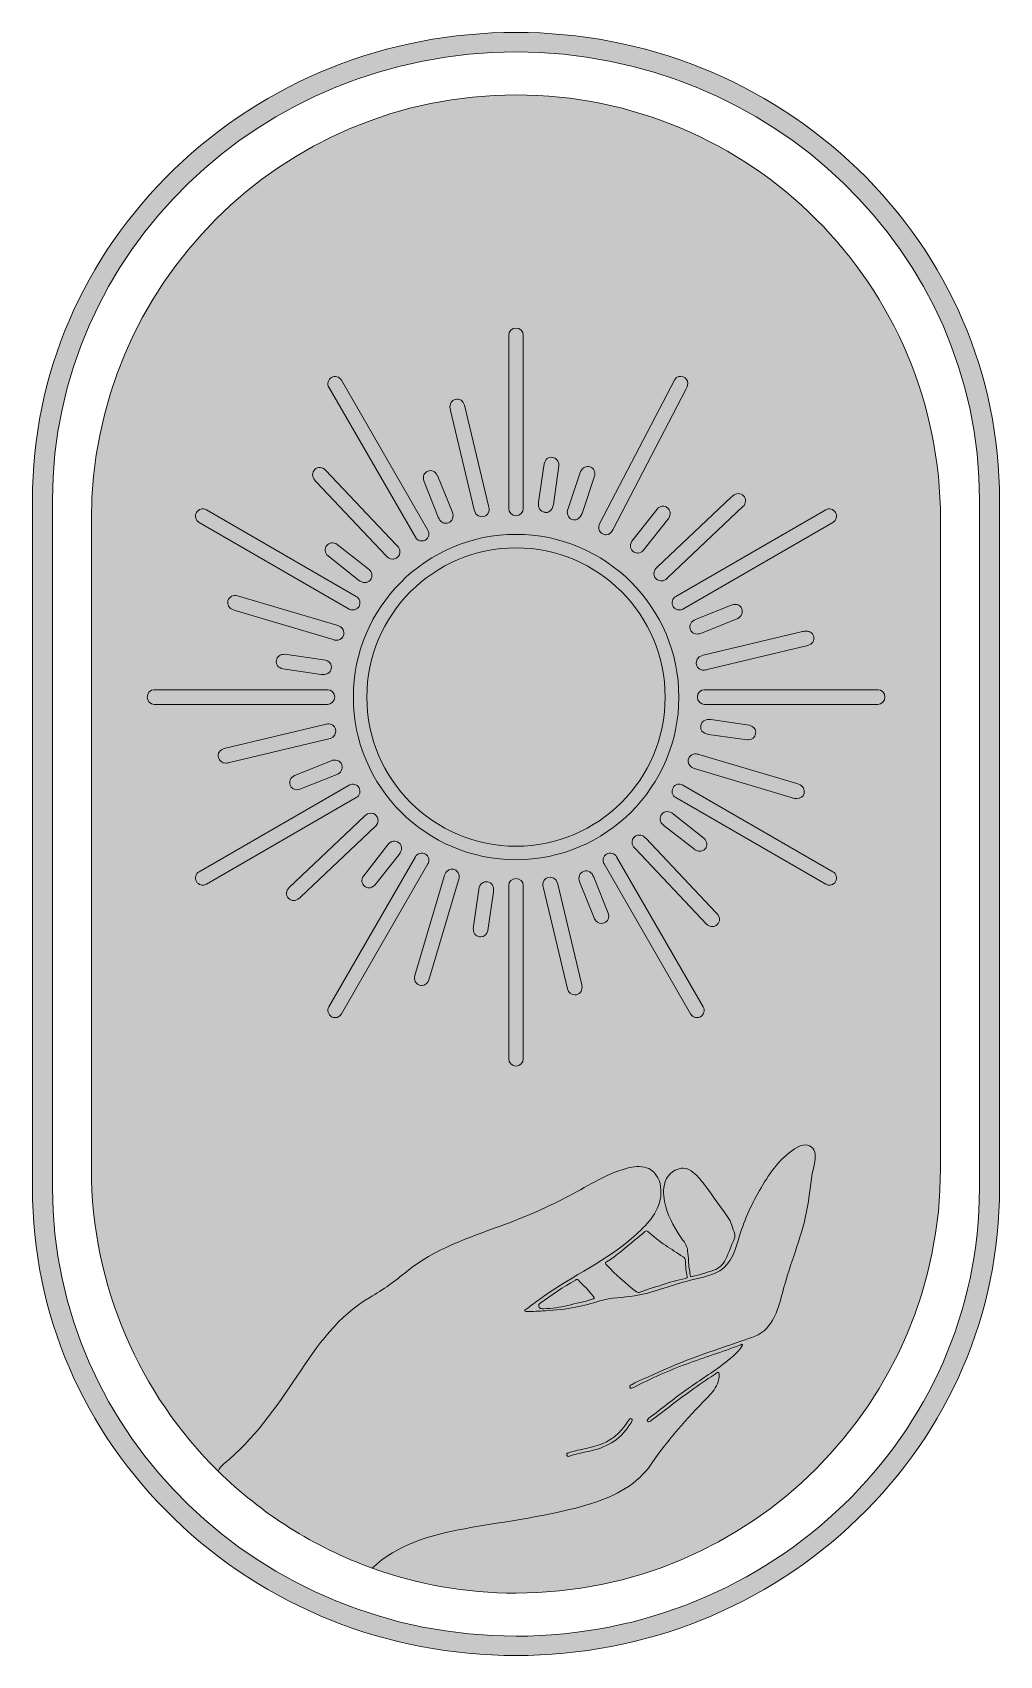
# Model space of a CAD drawing. Header units: inches. Extents: x 2.7 to 9.9, y -12 to 0.
import ezdxf

# ---------------------------------------------------------------- set-up
doc = ezdxf.new("R2010")
doc.units = ezdxf.units.IN
doc.header["$MEASUREMENT"] = 0
doc.layers.add('Layer 1', color=7, linetype='Continuous')

# ---------------------------------------------------------------- blocks, each defined once
blk = doc.blocks.new('block 2')
at = {"layer": 'Layer 1', "lineweight": 0}
for points, knots in [([(8.837, -1.016), (8.162, -0.364), (7.264, -0.004), (6.309, -0.004), (5.354, -0.004), (4.456, -0.364), (3.781, -1.016), (3.105, -1.669), (2.733, -2.536), (2.733, -3.459), (2.733, -3.459), (2.733, -8.549), (2.733, -8.549), (2.733, -9.472), (3.105, -10.34), (3.781, -10.992), (4.456, -11.645), (5.354, -12.004), (6.309, -12.004), (7.264, -12.004), (8.162, -11.645), (8.837, -10.992), (9.513, -10.34), (9.884, -9.472), (9.884, -8.549), (9.884, -8.549), (9.884, -3.459), (9.884, -3.459), (9.884, -2.536), (9.513, -1.669), (8.837, -1.016)], [0, 0, 0, 0, 1, 1, 1, 2, 2, 2, 3, 3, 3, 4, 4, 4, 5, 5, 5, 6, 6, 6, 7, 7, 7, 8, 8, 8, 9, 9, 9, 10, 10, 10, 10]), ([(9.736, -8.549), (9.736, -9.463), (9.352, -10.29), (8.731, -10.89), (8.111, -11.489), (7.254, -11.861), (6.309, -11.861), (4.419, -11.861), (2.882, -10.375), (2.882, -8.549), (2.882, -8.549), (2.882, -3.459), (2.882, -3.459), (2.882, -1.633), (4.419, -0.148), (6.309, -0.148), (8.199, -0.148), (9.736, -1.633), (9.736, -3.459), (9.736, -3.459), (9.736, -8.549), (9.736, -8.549)], [0, 0, 0, 0, 1, 1, 1, 2, 2, 2, 3, 3, 3, 4, 4, 4, 5, 5, 5, 6, 6, 6, 7, 7, 7, 7])]:
    blk.add_open_spline(points, degree=3, knots=knots, dxfattribs=at)
blk = doc.blocks.new('block 3')
at = {"layer": 'Layer 1', "lineweight": 0}
for points in [[(6.309, -3.715), (5.645, -3.715), (5.106, -4.254), (5.106, -4.918), (5.106, -5.581), (5.645, -6.121), (6.309, -6.121), (6.972, -6.121), (7.513, -5.581), (7.513, -4.918), (7.513, -4.254), (6.972, -3.715), (6.309, -3.715)], [(6.309, -6.021), (5.701, -6.021), (5.206, -5.526), (5.206, -4.918), (5.206, -4.31), (5.701, -3.815), (6.309, -3.815), (6.917, -3.815), (7.412, -4.31), (7.412, -4.918), (7.412, -5.526), (6.917, -6.021), (6.309, -6.021)]]:
    blk.add_open_spline(points, degree=3, knots=[0, 0, 0, 0, 1, 1, 1, 2, 2, 2, 3, 3, 3, 4, 4, 4, 4], dxfattribs=at)
blk = doc.blocks.new('block 4')
at = {"layer": 'Layer 1', "lineweight": 0}
for points, knots in [([(8.521, -8.298), (8.518, -8.252), (8.477, -8.221), (8.432, -8.23), (8.418, -8.233), (8.404, -8.239), (8.391, -8.246), (8.272, -8.313), (8.187, -8.432), (8.121, -8.546), (8.055, -8.659), (8, -8.776), (7.962, -8.901), (7.935, -8.99), (7.902, -9.111), (7.815, -9.161), (7.742, -9.203), (7.648, -9.216), (7.568, -9.238), (7.441, -9.273), (7.316, -9.324), (7.186, -9.345), (7.099, -9.36), (7.013, -9.356), (6.928, -9.383), (6.87, -9.402), (6.81, -9.417), (6.75, -9.428), (6.676, -9.443), (6.601, -9.452), (6.526, -9.456), (6.479, -9.459), (6.432, -9.46), (6.385, -9.46), (6.38, -9.46), (6.372, -9.459), (6.371, -9.456), (6.371, -9.454), (6.375, -9.449), (6.38, -9.447), (6.395, -9.437), (6.403, -9.431), (6.414, -9.422), (6.446, -9.397), (6.48, -9.373), (6.513, -9.35), (6.731, -9.193), (6.98, -9.087), (7.181, -8.906), (7.271, -8.825), (7.362, -8.736), (7.379, -8.61), (7.387, -8.542), (7.374, -8.483), (7.328, -8.431), (7.313, -8.415), (7.296, -8.404), (7.275, -8.398), (7.226, -8.385), (7.178, -8.388), (7.131, -8.401), (6.966, -8.445), (6.823, -8.545), (6.673, -8.621), (6.52, -8.699), (6.362, -8.769), (6.2, -8.827), (5.957, -8.914), (5.706, -8.999), (5.502, -9.164), (5.416, -9.234), (5.326, -9.3), (5.229, -9.356), (4.995, -9.491), (4.838, -9.715), (4.692, -9.935), (4.534, -10.173), (4.371, -10.405), (4.149, -10.587), (4.129, -10.603), (4.115, -10.621), (4.107, -10.641), (4.427, -10.956), (4.814, -11.203), (5.246, -11.358), (5.429, -11.183), (5.683, -11.11), (5.928, -11.067), (6.243, -11.009), (6.558, -10.975), (6.866, -10.881), (7.042, -10.827), (7.208, -10.738), (7.313, -10.583), (7.432, -10.408), (7.573, -10.25), (7.72, -10.101), (7.751, -10.069), (7.78, -10.037), (7.798, -9.996), (7.808, -9.972), (7.815, -9.948), (7.811, -9.921), (7.81, -9.911), (7.807, -9.906), (7.795, -9.914), (7.738, -9.953), (7.68, -9.99), (7.624, -10.03), (7.516, -10.106), (7.414, -10.187), (7.309, -10.267), (7.305, -10.27), (7.3, -10.273), (7.295, -10.275), (7.29, -10.277), (7.285, -10.275), (7.281, -10.271), (7.278, -10.266), (7.279, -10.261), (7.283, -10.258), (7.286, -10.254), (7.29, -10.251), (7.294, -10.248), (7.384, -10.179), (7.473, -10.109), (7.565, -10.042), (7.653, -9.978), (7.746, -9.922), (7.832, -9.857), (7.886, -9.815), (7.945, -9.774), (7.98, -9.715), (7.982, -9.712), (7.985, -9.707), (7.984, -9.705), (7.981, -9.701), (7.977, -9.704), (7.973, -9.706), (7.97, -9.707), (7.966, -9.708), (7.963, -9.709), (7.834, -9.761), (7.699, -9.799), (7.569, -9.849), (7.435, -9.899), (7.304, -9.957), (7.178, -10.022), (7.168, -10.027), (7.157, -10.034), (7.151, -10.02), (7.145, -10.006), (7.159, -10.005), (7.167, -10), (7.221, -9.969), (7.28, -9.949), (7.336, -9.922), (7.543, -9.824), (7.761, -9.753), (7.978, -9.678), (8.046, -9.655), (8.113, -9.64), (8.163, -9.584), (8.242, -9.496), (8.265, -9.371), (8.296, -9.261), (8.35, -9.073), (8.426, -8.889), (8.463, -8.697), (8.482, -8.6), (8.484, -8.5), (8.508, -8.404), (8.516, -8.369), (8.524, -8.334), (8.521, -8.298)], [0, 0, 0, 0, 1, 1, 1, 2, 2, 2, 3, 3, 3, 4, 4, 4, 5, 5, 5, 6, 6, 6, 7, 7, 7, 8, 8, 8, 9, 9, 9, 10, 10, 10, 11, 11, 11, 12, 12, 12, 13, 13, 13, 14, 14, 14, 15, 15, 15, 16, 16, 16, 17, 17, 17, 18, 18, 18, 19, 19, 19, 20, 20, 20, 21, 21, 21, 22, 22, 22, 23, 23, 23, 24, 24, 24, 25, 25, 25, 26, 26, 26, 27, 27, 27, 28, 28, 28, 29, 29, 29, 30, 30, 30, 31, 31, 31, 32, 32, 32, 33, 33, 33, 34, 34, 34, 35, 35, 35, 36, 36, 36, 37, 37, 37, 38, 38, 38, 39, 39, 39, 40, 40, 40, 41, 41, 41, 42, 42, 42, 43, 43, 43, 44, 44, 44, 45, 45, 45, 46, 46, 46, 47, 47, 47, 48, 48, 48, 49, 49, 49, 50, 50, 50, 51, 51, 51, 52, 52, 52, 53, 53, 53, 54, 54, 54, 55, 55, 55, 56, 56, 56, 57, 57, 57, 58, 58, 58, 58]), ([(7.162, -10.255), (7.173, -10.261), (7.167, -10.271), (7.162, -10.279), (7.161, -10.281), (7.159, -10.283), (7.157, -10.286), (7.091, -10.398), (6.991, -10.461), (6.865, -10.49), (6.812, -10.503), (6.757, -10.511), (6.705, -10.53), (6.703, -10.531), (6.7, -10.531), (6.697, -10.532), (6.691, -10.531), (6.686, -10.53), (6.684, -10.523), (6.682, -10.514), (6.687, -10.509), (6.695, -10.507), (6.718, -10.5), (6.742, -10.493), (6.766, -10.487), (6.814, -10.476), (6.862, -10.465), (6.909, -10.451), (7.009, -10.422), (7.082, -10.36), (7.136, -10.273), (7.138, -10.27), (7.14, -10.267), (7.142, -10.264), (7.147, -10.257), (7.152, -10.249), (7.162, -10.255)], [0, 0, 0, 0, 1, 1, 1, 2, 2, 2, 3, 3, 3, 4, 4, 4, 5, 5, 5, 6, 6, 6, 7, 7, 7, 8, 8, 8, 9, 9, 9, 10, 10, 10, 11, 11, 11, 12, 12, 12, 12])]:
    blk.add_open_spline(points, degree=3, knots=knots, dxfattribs=at)

msp = doc.modelspace()

# ---------------------------------------------------------------- hatches: boundary and pattern name
at = {"layer": 'Layer 1', "true_color": 0xa16e58}
h = msp.add_hatch(color=35, dxfattribs=at)
h.dxf.hatch_style = 2
edge = h.paths.add_edge_path()
edge.add_spline(control_points=[(8.837, -1.016), (8.162, -0.364), (7.264, -0.004), (6.309, -0.004), (5.354, -0.004), (4.456, -0.364), (3.781, -1.016), (3.105, -1.669), (2.733, -2.536), (2.733, -3.459), (2.733, -3.459), (2.733, -8.549), (2.733, -8.549), (2.733, -9.472), (3.105, -10.34), (3.781, -10.992), (4.456, -11.645), (5.354, -12.004), (6.309, -12.004), (7.264, -12.004), (8.162, -11.645), (8.837, -10.992), (9.513, -10.34), (9.884, -9.472), (9.884, -8.549), (9.884, -8.549), (9.884, -3.459), (9.884, -3.459), (9.884, -2.536), (9.513, -1.669), (8.837, -1.016)], knot_values=[0, 0, 0, 0, 1, 1, 1, 2, 2, 2, 3, 3, 3, 4, 4, 4, 5, 5, 5, 6, 6, 6, 7, 7, 7, 8, 8, 8, 9, 9, 9, 10, 10, 10, 10], degree=3, periodic=1)
edge = h.paths.add_edge_path()
edge.add_spline(control_points=[(9.736, -8.549), (9.736, -9.463), (9.352, -10.29), (8.731, -10.89), (8.111, -11.489), (7.254, -11.861), (6.309, -11.861), (4.419, -11.861), (2.882, -10.375), (2.882, -8.549), (2.882, -8.549), (2.882, -3.459), (2.882, -3.459), (2.882, -1.633), (4.419, -0.148), (6.309, -0.148), (8.199, -0.148), (9.736, -1.633), (9.736, -3.459), (9.736, -3.459), (9.736, -8.549), (9.736, -8.549)], knot_values=[0, 0, 0, 0, 1, 1, 1, 2, 2, 2, 3, 3, 3, 4, 4, 4, 5, 5, 5, 6, 6, 6, 7, 7, 7, 7], degree=3, periodic=1)
h = msp.add_hatch(color=35, dxfattribs=at)
h.dxf.hatch_style = 2
edge = h.paths.add_edge_path()
edge.add_spline(control_points=[(9.448, -3.605), (9.448, -3.605), (9.448, -8.403), (9.448, -8.403), (9.448, -10.137), (8.043, -11.543), (6.309, -11.543), (5.936, -11.543), (5.578, -11.478), (5.246, -11.358), (4.814, -11.203), (4.427, -10.956), (4.107, -10.641), (3.528, -10.071), (3.169, -9.279), (3.169, -8.403), (3.169, -8.403), (3.169, -3.605), (3.169, -3.605), (3.169, -1.872), (4.575, -0.466), (6.309, -0.466), (7.176, -0.466), (7.961, -0.818), (8.529, -1.386), (9.097, -1.954), (9.448, -2.738), (9.448, -3.605)], knot_values=[0, 0, 0, 0, 1, 1, 1, 2, 2, 2, 3, 3, 3, 4, 4, 4, 5, 5, 5, 6, 6, 6, 7, 7, 7, 8, 8, 8, 9, 9, 9, 9], degree=3, periodic=1)
at = {"layer": 'Layer 1', "true_color": 0xf8efe3}
h = msp.add_hatch(color=7, dxfattribs=at)
h.dxf.hatch_style = 2
edge = h.paths.add_edge_path()
edge.add_spline(control_points=[(6.309, -3.577), (6.339, -3.577), (6.363, -3.553), (6.363, -3.524), (6.363, -3.524), (6.363, -2.243), (6.363, -2.243), (6.363, -2.214), (6.339, -2.19), (6.309, -2.19), (6.279, -2.19), (6.255, -2.214), (6.255, -2.243), (6.255, -2.243), (6.255, -3.524), (6.255, -3.524), (6.255, -3.553), (6.279, -3.577), (6.309, -3.577)], knot_values=[0, 0, 0, 0, 1, 1, 1, 2, 2, 2, 3, 3, 3, 4, 4, 4, 5, 5, 5, 6, 6, 6, 6], degree=3, periodic=1)
h = msp.add_hatch(color=7, dxfattribs=at)
h.dxf.hatch_style = 2
edge = h.paths.add_edge_path()
edge.add_spline(control_points=[(5.565, -3.737), (5.575, -3.754), (5.593, -3.764), (5.612, -3.764), (5.621, -3.764), (5.63, -3.762), (5.639, -3.757), (5.664, -3.742), (5.673, -3.709), (5.658, -3.684), (5.658, -3.684), (5.018, -2.575), (5.018, -2.575), (5.011, -2.562), (4.999, -2.554), (4.985, -2.55), (4.972, -2.546), (4.957, -2.548), (4.945, -2.555), (4.945, -2.555), (4.945, -2.555), (4.945, -2.555), (4.932, -2.562), (4.924, -2.574), (4.92, -2.588), (4.916, -2.601), (4.918, -2.616), (4.925, -2.628), (4.925, -2.628), (5.565, -3.737), (5.565, -3.737)], knot_values=[0, 0, 0, 0, 1, 1, 1, 2, 2, 2, 3, 3, 3, 4, 4, 4, 5, 5, 5, 6, 6, 6, 7, 7, 7, 8, 8, 8, 9, 9, 9, 10, 10, 10, 10], degree=3, periodic=1)
h = msp.add_hatch(color=7, dxfattribs=at)
h.dxf.hatch_style = 2
edge = h.paths.add_edge_path()
edge.add_spline(control_points=[(6.95, -3.712), (6.957, -3.716), (6.966, -3.718), (6.974, -3.718), (6.995, -3.718), (7.014, -3.705), (7.026, -3.682), (7.026, -3.682), (7.565, -2.644), (7.565, -2.644), (7.571, -2.632), (7.578, -2.618), (7.579, -2.599), (7.578, -2.576), (7.566, -2.559), (7.545, -2.551), (7.522, -2.542), (7.5, -2.548), (7.483, -2.57), (7.483, -2.57), (6.929, -3.632), (6.929, -3.632), (6.921, -3.647), (6.919, -3.663), (6.922, -3.677), (6.926, -3.692), (6.936, -3.705), (6.95, -3.712)], knot_values=[0, 0, 0, 0, 1, 1, 1, 2, 2, 2, 3, 3, 3, 4, 4, 4, 5, 5, 5, 6, 6, 6, 7, 7, 7, 8, 8, 8, 9, 9, 9, 9], degree=3, periodic=1)
h = msp.add_hatch(color=7, dxfattribs=at)
h.dxf.hatch_style = 2
edge = h.paths.add_edge_path()
edge.add_spline(control_points=[(5.825, -2.8), (5.825, -2.8), (6, -3.534), (6, -3.534), (6, -3.534), (6, -3.534), (6, -3.534), (6.003, -3.546), (6.012, -3.584), (6.056, -3.586), (6.082, -3.586), (6.1, -3.572), (6.108, -3.546), (6.113, -3.531), (6.109, -3.517), (6.106, -3.504), (6.106, -3.504), (5.928, -2.761), (5.928, -2.761), (5.919, -2.728), (5.891, -2.71), (5.861, -2.717), (5.832, -2.724), (5.816, -2.752), (5.822, -2.786), (5.823, -2.791), (5.824, -2.795), (5.825, -2.8)], knot_values=[0, 0, 0, 0, 1, 1, 1, 2, 2, 2, 3, 3, 3, 4, 4, 4, 5, 5, 5, 6, 6, 6, 7, 7, 7, 8, 8, 8, 9, 9, 9, 9], degree=3, periodic=1)
h = msp.add_hatch(color=7, dxfattribs=at)
h.dxf.hatch_style = 2
edge = h.paths.add_edge_path()
edge.add_spline(control_points=[(4.831, -3.326), (4.831, -3.326), (5.349, -3.874), (5.349, -3.874), (5.356, -3.881), (5.373, -3.898), (5.397, -3.898), (5.405, -3.898), (5.414, -3.896), (5.424, -3.891), (5.446, -3.878), (5.455, -3.857), (5.449, -3.831), (5.445, -3.815), (5.435, -3.805), (5.426, -3.796), (5.426, -3.796), (4.901, -3.24), (4.901, -3.24), (4.877, -3.216), (4.843, -3.214), (4.821, -3.236), (4.799, -3.257), (4.799, -3.289), (4.821, -3.315), (4.824, -3.319), (4.827, -3.323), (4.831, -3.326)], knot_values=[0, 0, 0, 0, 1, 1, 1, 2, 2, 2, 3, 3, 3, 4, 4, 4, 5, 5, 5, 6, 6, 6, 7, 7, 7, 8, 8, 8, 9, 9, 9, 9], degree=3, periodic=1)
h = msp.add_hatch(color=7, dxfattribs=at)
h.dxf.hatch_style = 2
edge = h.paths.add_edge_path()
edge.add_spline(control_points=[(5.734, -3.587), (5.741, -3.605), (5.751, -3.618), (5.764, -3.626), (5.772, -3.631), (5.781, -3.633), (5.789, -3.633), (5.796, -3.633), (5.803, -3.632), (5.809, -3.629), (5.823, -3.624), (5.834, -3.614), (5.839, -3.601), (5.845, -3.586), (5.845, -3.567), (5.836, -3.547), (5.836, -3.547), (5.728, -3.28), (5.728, -3.28), (5.728, -3.28), (5.727, -3.279), (5.727, -3.279), (5.712, -3.25), (5.684, -3.237), (5.657, -3.248), (5.63, -3.259), (5.617, -3.286), (5.627, -3.32), (5.627, -3.32), (5.734, -3.587), (5.734, -3.587)], knot_values=[0, 0, 0, 0, 1, 1, 1, 2, 2, 2, 3, 3, 3, 4, 4, 4, 5, 5, 5, 6, 6, 6, 7, 7, 7, 8, 8, 8, 9, 9, 9, 10, 10, 10, 10], degree=3, periodic=1)
h = msp.add_hatch(color=7, dxfattribs=at)
h.dxf.hatch_style = 2
edge = h.paths.add_edge_path()
edge.add_spline(control_points=[(6.521, -3.552), (6.524, -3.552), (6.527, -3.553), (6.53, -3.553), (6.541, -3.553), (6.552, -3.549), (6.56, -3.543), (6.574, -3.533), (6.582, -3.516), (6.585, -3.494), (6.585, -3.494), (6.625, -3.208), (6.625, -3.208), (6.626, -3.175), (6.608, -3.15), (6.579, -3.146), (6.55, -3.141), (6.526, -3.159), (6.517, -3.193), (6.517, -3.193), (6.476, -3.478), (6.476, -3.478), (6.473, -3.497), (6.476, -3.514), (6.483, -3.527), (6.491, -3.541), (6.504, -3.55), (6.521, -3.552)], knot_values=[0, 0, 0, 0, 1, 1, 1, 2, 2, 2, 3, 3, 3, 4, 4, 4, 5, 5, 5, 6, 6, 6, 7, 7, 7, 8, 8, 8, 9, 9, 9, 9], degree=3, periodic=1)
h = msp.add_hatch(color=7, dxfattribs=at)
h.dxf.hatch_style = 2
edge = h.paths.add_edge_path()
edge.add_spline(control_points=[(6.724, -3.604), (6.73, -3.607), (6.736, -3.608), (6.742, -3.608), (6.75, -3.608), (6.757, -3.606), (6.764, -3.603), (6.779, -3.595), (6.791, -3.58), (6.798, -3.56), (6.798, -3.56), (6.89, -3.286), (6.89, -3.286), (6.898, -3.254), (6.885, -3.226), (6.857, -3.216), (6.829, -3.207), (6.802, -3.219), (6.787, -3.251), (6.787, -3.251), (6.694, -3.523), (6.694, -3.523), (6.687, -3.541), (6.687, -3.558), (6.691, -3.572), (6.696, -3.588), (6.708, -3.599), (6.724, -3.604)], knot_values=[0, 0, 0, 0, 1, 1, 1, 2, 2, 2, 3, 3, 3, 4, 4, 4, 5, 5, 5, 6, 6, 6, 7, 7, 7, 8, 8, 8, 9, 9, 9, 9], degree=3, periodic=1)
h = msp.add_hatch(color=7, dxfattribs=at)
h.dxf.hatch_style = 2
edge = h.paths.add_edge_path()
edge.add_spline(control_points=[(7.336, -4.033), (7.346, -4.05), (7.362, -4.059), (7.381, -4.059), (7.386, -4.059), (7.391, -4.059), (7.396, -4.058), (7.412, -4.054), (7.422, -4.044), (7.431, -4.035), (7.431, -4.035), (7.987, -3.51), (7.987, -3.51), (8.011, -3.486), (8.012, -3.452), (7.991, -3.43), (7.97, -3.408), (7.938, -3.408), (7.912, -3.43), (7.912, -3.43), (7.912, -3.43), (7.912, -3.43), (7.908, -3.433), (7.904, -3.436), (7.901, -3.44), (7.901, -3.44), (7.353, -3.958), (7.353, -3.958), (7.344, -3.967), (7.316, -3.994), (7.336, -4.033)], knot_values=[0, 0, 0, 0, 1, 1, 1, 2, 2, 2, 3, 3, 3, 4, 4, 4, 5, 5, 5, 6, 6, 6, 7, 7, 7, 8, 8, 8, 9, 9, 9, 10, 10, 10, 10], degree=3, periodic=1)
h = msp.add_hatch(color=7, dxfattribs=at)
h.dxf.hatch_style = 2
edge = h.paths.add_edge_path()
edge.add_spline(control_points=[(3.966, -3.627), (3.966, -3.627), (5.075, -4.267), (5.075, -4.267), (5.083, -4.272), (5.092, -4.274), (5.101, -4.274), (5.106, -4.274), (5.111, -4.274), (5.115, -4.273), (5.129, -4.269), (5.141, -4.26), (5.148, -4.248), (5.155, -4.235), (5.157, -4.221), (5.153, -4.207), (5.15, -4.193), (5.141, -4.182), (5.128, -4.174), (5.128, -4.174), (4.019, -3.534), (4.019, -3.534), (3.994, -3.519), (3.961, -3.528), (3.946, -3.554), (3.931, -3.579), (3.94, -3.612), (3.966, -3.627)], knot_values=[0, 0, 0, 0, 1, 1, 1, 2, 2, 2, 3, 3, 3, 4, 4, 4, 5, 5, 5, 6, 6, 6, 7, 7, 7, 8, 8, 8, 9, 9, 9, 9], degree=3, periodic=1)
h = msp.add_hatch(color=7, dxfattribs=at)
h.dxf.hatch_style = 2
edge = h.paths.add_edge_path()
edge.add_spline(control_points=[(7.208, -3.853), (7.21, -3.853), (7.212, -3.853), (7.214, -3.853), (7.231, -3.851), (7.247, -3.84), (7.26, -3.823), (7.26, -3.823), (7.438, -3.595), (7.438, -3.595), (7.455, -3.567), (7.452, -3.537), (7.429, -3.518), (7.406, -3.5), (7.376, -3.503), (7.352, -3.528), (7.352, -3.528), (7.174, -3.754), (7.174, -3.754), (7.149, -3.786), (7.149, -3.82), (7.175, -3.841), (7.185, -3.849), (7.197, -3.853), (7.208, -3.853)], knot_values=[0, 0, 0, 0, 1, 1, 1, 2, 2, 2, 3, 3, 3, 4, 4, 4, 5, 5, 5, 6, 6, 6, 7, 7, 7, 8, 8, 8, 8], degree=3, periodic=1)
h = msp.add_hatch(color=7, dxfattribs=at)
h.dxf.hatch_style = 2
edge = h.paths.add_edge_path()
edge.add_spline(control_points=[(7.465, -4.207), (7.461, -4.221), (7.463, -4.235), (7.47, -4.248), (7.477, -4.26), (7.489, -4.269), (7.503, -4.273), (7.507, -4.274), (7.512, -4.274), (7.516, -4.274), (7.526, -4.274), (7.535, -4.272), (7.543, -4.267), (7.543, -4.267), (8.652, -3.627), (8.652, -3.627), (8.678, -3.612), (8.687, -3.579), (8.672, -3.554), (8.657, -3.528), (8.624, -3.519), (8.599, -3.534), (8.599, -3.534), (7.49, -4.174), (7.49, -4.174), (7.477, -4.182), (7.468, -4.193), (7.465, -4.207)], knot_values=[0, 0, 0, 0, 1, 1, 1, 2, 2, 2, 3, 3, 3, 4, 4, 4, 5, 5, 5, 6, 6, 6, 7, 7, 7, 8, 8, 8, 9, 9, 9, 9], degree=3, periodic=1)
h = msp.add_hatch(color=7, dxfattribs=at)
h.dxf.hatch_style = 2
edge = h.paths.add_edge_path()
edge.add_spline(control_points=[(6.309, -3.715), (5.645, -3.715), (5.106, -4.254), (5.106, -4.918), (5.106, -5.581), (5.645, -6.121), (6.309, -6.121), (6.972, -6.121), (7.513, -5.581), (7.513, -4.918), (7.513, -4.254), (6.972, -3.715), (6.309, -3.715)], knot_values=[0, 0, 0, 0, 1, 1, 1, 2, 2, 2, 3, 3, 3, 4, 4, 4, 4], degree=3, periodic=1)
edge = h.paths.add_edge_path()
edge.add_spline(control_points=[(6.309, -6.021), (5.701, -6.021), (5.206, -5.526), (5.206, -4.918), (5.206, -4.31), (5.701, -3.815), (6.309, -3.815), (6.917, -3.815), (7.412, -4.31), (7.412, -4.918), (7.412, -5.526), (6.917, -6.021), (6.309, -6.021)], knot_values=[0, 0, 0, 0, 1, 1, 1, 2, 2, 2, 3, 3, 3, 4, 4, 4, 4], degree=3, periodic=1)
h = msp.add_hatch(color=7, dxfattribs=at)
h.dxf.hatch_style = 2
edge = h.paths.add_edge_path()
edge.add_spline(control_points=[(5.232, -4.052), (5.241, -4.04), (5.245, -4.026), (5.244, -4.013), (5.242, -3.996), (5.231, -3.98), (5.214, -3.967), (5.214, -3.967), (4.986, -3.789), (4.986, -3.789), (4.958, -3.772), (4.928, -3.775), (4.909, -3.798), (4.891, -3.821), (4.894, -3.851), (4.919, -3.875), (4.919, -3.875), (5.145, -4.053), (5.145, -4.053), (5.161, -4.065), (5.176, -4.071), (5.191, -4.072), (5.191, -4.072), (5.192, -4.072), (5.192, -4.072), (5.208, -4.072), (5.222, -4.065), (5.232, -4.052)], knot_values=[0, 0, 0, 0, 1, 1, 1, 2, 2, 2, 3, 3, 3, 4, 4, 4, 5, 5, 5, 6, 6, 6, 7, 7, 7, 8, 8, 8, 9, 9, 9, 9], degree=3, periodic=1)
h = msp.add_hatch(color=7, dxfattribs=at)
h.dxf.hatch_style = 2
edge = h.paths.add_edge_path()
edge.add_spline(control_points=[(4.982, -4.498), (4.997, -4.498), (5.015, -4.493), (5.028, -4.472), (5.028, -4.472), (5.029, -4.472), (5.029, -4.472), (5.041, -4.449), (5.039, -4.426), (5.02, -4.406), (5.009, -4.394), (4.995, -4.391), (4.983, -4.387), (4.983, -4.387), (4.25, -4.169), (4.25, -4.169), (4.218, -4.161), (4.188, -4.176), (4.179, -4.205), (4.171, -4.234), (4.187, -4.262), (4.219, -4.274), (4.223, -4.275), (4.228, -4.277), (4.233, -4.279), (4.233, -4.279), (4.956, -4.493), (4.956, -4.493), (4.961, -4.495), (4.971, -4.498), (4.982, -4.498)], knot_values=[0, 0, 0, 0, 1, 1, 1, 2, 2, 2, 3, 3, 3, 4, 4, 4, 5, 5, 5, 6, 6, 6, 7, 7, 7, 8, 8, 8, 9, 9, 9, 10, 10, 10, 10], degree=3, periodic=1)
h = msp.add_hatch(color=7, dxfattribs=at)
h.dxf.hatch_style = 2
edge = h.paths.add_edge_path()
edge.add_spline(control_points=[(7.626, -4.448), (7.632, -4.451), (7.64, -4.452), (7.648, -4.452), (7.658, -4.452), (7.669, -4.45), (7.68, -4.445), (7.68, -4.445), (7.948, -4.336), (7.948, -4.336), (7.977, -4.321), (7.989, -4.293), (7.979, -4.266), (7.968, -4.239), (7.94, -4.226), (7.907, -4.236), (7.907, -4.236), (7.64, -4.343), (7.64, -4.343), (7.622, -4.35), (7.608, -4.36), (7.601, -4.373), (7.593, -4.387), (7.592, -4.403), (7.598, -4.418), (7.603, -4.432), (7.613, -4.443), (7.626, -4.448)], knot_values=[0, 0, 0, 0, 1, 1, 1, 2, 2, 2, 3, 3, 3, 4, 4, 4, 5, 5, 5, 6, 6, 6, 7, 7, 7, 8, 8, 8, 9, 9, 9, 9], degree=3, periodic=1)
h = msp.add_hatch(color=7, dxfattribs=at)
h.dxf.hatch_style = 2
edge = h.paths.add_edge_path()
edge.add_spline(control_points=[(7.681, -4.717), (7.686, -4.718), (7.691, -4.719), (7.696, -4.719), (7.706, -4.719), (7.714, -4.717), (7.722, -4.715), (7.722, -4.715), (8.466, -4.537), (8.466, -4.537), (8.499, -4.528), (8.517, -4.5), (8.51, -4.47), (8.502, -4.441), (8.475, -4.425), (8.441, -4.431), (8.436, -4.432), (8.431, -4.433), (8.427, -4.434), (8.427, -4.434), (7.693, -4.609), (7.693, -4.609), (7.681, -4.612), (7.643, -4.621), (7.641, -4.665), (7.641, -4.69), (7.655, -4.708), (7.681, -4.717)], knot_values=[0, 0, 0, 0, 1, 1, 1, 2, 2, 2, 3, 3, 3, 4, 4, 4, 5, 5, 5, 6, 6, 6, 7, 7, 7, 8, 8, 8, 9, 9, 9, 9], degree=3, periodic=1)
h = msp.add_hatch(color=7, dxfattribs=at)
h.dxf.hatch_style = 2
edge = h.paths.add_edge_path()
edge.add_spline(control_points=[(4.885, -4.642), (4.885, -4.642), (4.6, -4.602), (4.6, -4.602), (4.6, -4.602), (4.599, -4.602), (4.599, -4.602), (4.566, -4.6), (4.541, -4.619), (4.537, -4.648), (4.532, -4.677), (4.55, -4.701), (4.584, -4.71), (4.584, -4.71), (4.869, -4.751), (4.869, -4.751), (4.874, -4.752), (4.879, -4.752), (4.884, -4.752), (4.897, -4.752), (4.908, -4.749), (4.918, -4.744), (4.932, -4.736), (4.941, -4.723), (4.943, -4.706), (4.945, -4.691), (4.942, -4.678), (4.934, -4.667), (4.924, -4.653), (4.907, -4.645), (4.885, -4.642)], knot_values=[0, 0, 0, 0, 1, 1, 1, 2, 2, 2, 3, 3, 3, 4, 4, 4, 5, 5, 5, 6, 6, 6, 7, 7, 7, 8, 8, 8, 9, 9, 9, 10, 10, 10, 10], degree=3, periodic=1)
h = msp.add_hatch(color=7, dxfattribs=at)
h.dxf.hatch_style = 2
edge = h.paths.add_edge_path()
edge.add_spline(control_points=[(4.968, -4.918), (4.968, -4.888), (4.944, -4.864), (4.915, -4.864), (4.915, -4.864), (3.634, -4.864), (3.634, -4.864), (3.605, -4.864), (3.581, -4.888), (3.581, -4.918), (3.581, -4.947), (3.605, -4.972), (3.634, -4.972), (3.634, -4.972), (4.915, -4.972), (4.915, -4.972), (4.944, -4.972), (4.968, -4.947), (4.968, -4.918)], knot_values=[0, 0, 0, 0, 1, 1, 1, 2, 2, 2, 3, 3, 3, 4, 4, 4, 5, 5, 5, 6, 6, 6, 6], degree=3, periodic=1)
h = msp.add_hatch(color=7, dxfattribs=at)
h.dxf.hatch_style = 2
edge = h.paths.add_edge_path()
edge.add_spline(control_points=[(8.984, -4.864), (8.984, -4.864), (7.703, -4.864), (7.703, -4.864), (7.674, -4.864), (7.65, -4.888), (7.65, -4.918), (7.65, -4.947), (7.674, -4.972), (7.703, -4.972), (7.703, -4.972), (8.984, -4.972), (8.984, -4.972), (9.013, -4.972), (9.037, -4.947), (9.037, -4.918), (9.037, -4.888), (9.013, -4.864), (8.984, -4.864)], knot_values=[0, 0, 0, 0, 1, 1, 1, 2, 2, 2, 3, 3, 3, 4, 4, 4, 5, 5, 5, 6, 6, 6, 6], degree=3, periodic=1)
h = msp.add_hatch(color=7, dxfattribs=at)
h.dxf.hatch_style = 2
edge = h.paths.add_edge_path()
edge.add_spline(control_points=[(4.977, -5.171), (4.977, -5.145), (4.963, -5.127), (4.937, -5.119), (4.922, -5.114), (4.908, -5.118), (4.896, -5.121), (4.896, -5.121), (4.152, -5.299), (4.152, -5.299), (4.119, -5.308), (4.101, -5.336), (4.108, -5.365), (4.115, -5.391), (4.136, -5.406), (4.163, -5.406), (4.168, -5.406), (4.172, -5.406), (4.177, -5.405), (4.182, -5.404), (4.186, -5.403), (4.191, -5.402), (4.191, -5.402), (4.925, -5.227), (4.925, -5.227), (4.937, -5.224), (4.975, -5.215), (4.977, -5.171)], knot_values=[0, 0, 0, 0, 1, 1, 1, 2, 2, 2, 3, 3, 3, 4, 4, 4, 5, 5, 5, 6, 6, 6, 7, 7, 7, 8, 8, 8, 9, 9, 9, 9], degree=3, periodic=1)
h = msp.add_hatch(color=7, dxfattribs=at)
h.dxf.hatch_style = 2
edge = h.paths.add_edge_path()
edge.add_spline(control_points=[(7.733, -5.194), (7.733, -5.194), (8.018, -5.234), (8.018, -5.234), (8.018, -5.234), (8.019, -5.234), (8.019, -5.234), (8.02, -5.234), (8.022, -5.234), (8.023, -5.234), (8.054, -5.234), (8.077, -5.216), (8.081, -5.188), (8.085, -5.159), (8.068, -5.135), (8.034, -5.126), (8.034, -5.126), (7.749, -5.085), (7.749, -5.085), (7.709, -5.079), (7.68, -5.097), (7.675, -5.13), (7.673, -5.145), (7.676, -5.158), (7.684, -5.169), (7.694, -5.183), (7.711, -5.191), (7.733, -5.194)], knot_values=[0, 0, 0, 0, 1, 1, 1, 2, 2, 2, 3, 3, 3, 4, 4, 4, 5, 5, 5, 6, 6, 6, 7, 7, 7, 8, 8, 8, 9, 9, 9, 9], degree=3, periodic=1)
h = msp.add_hatch(color=7, dxfattribs=at)
h.dxf.hatch_style = 2
edge = h.paths.add_edge_path()
edge.add_spline(control_points=[(4.689, -5.603), (4.696, -5.603), (4.703, -5.602), (4.711, -5.6), (4.711, -5.6), (4.978, -5.493), (4.978, -5.493), (4.996, -5.486), (5.01, -5.476), (5.017, -5.463), (5.025, -5.449), (5.026, -5.433), (5.02, -5.418), (5.015, -5.403), (5.005, -5.393), (4.992, -5.388), (4.977, -5.381), (4.958, -5.382), (4.938, -5.391), (4.938, -5.391), (4.67, -5.499), (4.67, -5.499), (4.641, -5.514), (4.629, -5.543), (4.639, -5.57), (4.648, -5.591), (4.666, -5.603), (4.689, -5.603)], knot_values=[0, 0, 0, 0, 1, 1, 1, 2, 2, 2, 3, 3, 3, 4, 4, 4, 5, 5, 5, 6, 6, 6, 7, 7, 7, 8, 8, 8, 9, 9, 9, 9], degree=3, periodic=1)
h = msp.add_hatch(color=7, dxfattribs=at)
h.dxf.hatch_style = 2
edge = h.paths.add_edge_path()
edge.add_spline(control_points=[(7.59, -5.363), (7.59, -5.363), (7.589, -5.364), (7.589, -5.364), (7.576, -5.387), (7.579, -5.41), (7.598, -5.429), (7.609, -5.441), (7.623, -5.445), (7.635, -5.448), (7.635, -5.448), (8.368, -5.667), (8.368, -5.667), (8.374, -5.668), (8.38, -5.669), (8.386, -5.669), (8.411, -5.669), (8.432, -5.655), (8.439, -5.631), (8.447, -5.602), (8.431, -5.574), (8.399, -5.562), (8.395, -5.56), (8.39, -5.559), (8.385, -5.557), (8.385, -5.557), (7.662, -5.343), (7.662, -5.343), (7.65, -5.339), (7.613, -5.328), (7.59, -5.363)], knot_values=[0, 0, 0, 0, 1, 1, 1, 2, 2, 2, 3, 3, 3, 4, 4, 4, 5, 5, 5, 6, 6, 6, 7, 7, 7, 8, 8, 8, 9, 9, 9, 10, 10, 10, 10], degree=3, periodic=1)
h = msp.add_hatch(color=7, dxfattribs=at)
h.dxf.hatch_style = 2
edge = h.paths.add_edge_path()
edge.add_spline(control_points=[(5.148, -5.588), (5.133, -5.563), (5.1, -5.554), (5.075, -5.569), (5.075, -5.569), (3.966, -6.209), (3.966, -6.209), (3.94, -6.224), (3.931, -6.257), (3.946, -6.282), (3.953, -6.294), (3.965, -6.303), (3.979, -6.307), (3.983, -6.308), (3.988, -6.309), (3.993, -6.309), (4.002, -6.309), (4.011, -6.306), (4.019, -6.302), (4.019, -6.302), (5.128, -5.661), (5.128, -5.661), (5.154, -5.647), (5.163, -5.614), (5.148, -5.588)], knot_values=[0, 0, 0, 0, 1, 1, 1, 2, 2, 2, 3, 3, 3, 4, 4, 4, 5, 5, 5, 6, 6, 6, 7, 7, 7, 8, 8, 8, 8], degree=3, periodic=1)
h = msp.add_hatch(color=7, dxfattribs=at)
h.dxf.hatch_style = 2
edge = h.paths.add_edge_path()
edge.add_spline(control_points=[(8.652, -6.209), (8.652, -6.209), (7.543, -5.569), (7.543, -5.569), (7.531, -5.562), (7.516, -5.56), (7.503, -5.563), (7.489, -5.567), (7.477, -5.576), (7.47, -5.588), (7.455, -5.614), (7.464, -5.647), (7.49, -5.661), (7.49, -5.661), (8.599, -6.302), (8.599, -6.302), (8.607, -6.306), (8.616, -6.309), (8.625, -6.309), (8.63, -6.309), (8.635, -6.308), (8.639, -6.307), (8.653, -6.303), (8.665, -6.294), (8.672, -6.282), (8.687, -6.257), (8.678, -6.224), (8.652, -6.209)], knot_values=[0, 0, 0, 0, 1, 1, 1, 2, 2, 2, 3, 3, 3, 4, 4, 4, 5, 5, 5, 6, 6, 6, 7, 7, 7, 8, 8, 8, 9, 9, 9, 9], degree=3, periodic=1)
h = msp.add_hatch(color=7, dxfattribs=at)
h.dxf.hatch_style = 2
edge = h.paths.add_edge_path()
edge.add_spline(control_points=[(7.374, -5.823), (7.376, -5.84), (7.387, -5.856), (7.404, -5.869), (7.404, -5.869), (7.631, -6.046), (7.631, -6.046), (7.631, -6.046), (7.632, -6.047), (7.632, -6.047), (7.644, -6.054), (7.656, -6.058), (7.668, -6.058), (7.683, -6.058), (7.698, -6.051), (7.709, -6.038), (7.727, -6.015), (7.724, -5.985), (7.699, -5.961), (7.699, -5.961), (7.473, -5.783), (7.473, -5.783), (7.441, -5.758), (7.407, -5.758), (7.386, -5.784), (7.377, -5.796), (7.373, -5.81), (7.374, -5.823)], knot_values=[0, 0, 0, 0, 1, 1, 1, 2, 2, 2, 3, 3, 3, 4, 4, 4, 5, 5, 5, 6, 6, 6, 7, 7, 7, 8, 8, 8, 9, 9, 9, 9], degree=3, periodic=1)
h = msp.add_hatch(color=7, dxfattribs=at)
h.dxf.hatch_style = 2
edge = h.paths.add_edge_path()
edge.add_spline(control_points=[(5.282, -5.803), (5.269, -5.781), (5.248, -5.772), (5.222, -5.778), (5.206, -5.782), (5.196, -5.792), (5.187, -5.801), (5.187, -5.801), (4.631, -6.326), (4.631, -6.326), (4.607, -6.35), (4.606, -6.384), (4.627, -6.406), (4.637, -6.417), (4.651, -6.422), (4.665, -6.422), (4.678, -6.422), (4.693, -6.417), (4.706, -6.406), (4.706, -6.406), (4.706, -6.406), (4.706, -6.406), (4.71, -6.403), (4.714, -6.4), (4.717, -6.396), (4.717, -6.396), (5.265, -5.878), (5.265, -5.878), (5.274, -5.869), (5.302, -5.842), (5.282, -5.803)], knot_values=[0, 0, 0, 0, 1, 1, 1, 2, 2, 2, 3, 3, 3, 4, 4, 4, 5, 5, 5, 6, 6, 6, 7, 7, 7, 8, 8, 8, 9, 9, 9, 10, 10, 10, 10], degree=3, periodic=1)
h = msp.add_hatch(color=7, dxfattribs=at)
h.dxf.hatch_style = 2
edge = h.paths.add_edge_path()
edge.add_spline(control_points=[(5.404, -5.983), (5.387, -5.985), (5.371, -5.996), (5.358, -6.013), (5.358, -6.013), (5.18, -6.241), (5.18, -6.241), (5.163, -6.269), (5.166, -6.299), (5.189, -6.317), (5.199, -6.325), (5.21, -6.329), (5.221, -6.329), (5.236, -6.329), (5.252, -6.322), (5.266, -6.308), (5.266, -6.308), (5.444, -6.081), (5.444, -6.081), (5.456, -6.066), (5.462, -6.051), (5.463, -6.036), (5.463, -6.02), (5.456, -6.005), (5.443, -5.995), (5.431, -5.986), (5.417, -5.982), (5.404, -5.983)], knot_values=[0, 0, 0, 0, 1, 1, 1, 2, 2, 2, 3, 3, 3, 4, 4, 4, 5, 5, 5, 6, 6, 6, 7, 7, 7, 8, 8, 8, 9, 9, 9, 9], degree=3, periodic=1)
h = msp.add_hatch(color=7, dxfattribs=at)
h.dxf.hatch_style = 2
edge = h.paths.add_edge_path()
edge.add_spline(control_points=[(7.787, -6.51), (7.787, -6.51), (7.269, -5.962), (7.269, -5.962), (7.26, -5.953), (7.233, -5.925), (7.194, -5.945), (7.172, -5.958), (7.163, -5.979), (7.169, -6.005), (7.173, -6.021), (7.183, -6.031), (7.192, -6.04), (7.192, -6.04), (7.717, -6.596), (7.717, -6.596), (7.73, -6.608), (7.746, -6.615), (7.761, -6.615), (7.774, -6.615), (7.787, -6.61), (7.797, -6.6), (7.819, -6.579), (7.819, -6.547), (7.797, -6.521), (7.794, -6.517), (7.791, -6.513), (7.787, -6.51)], knot_values=[0, 0, 0, 0, 1, 1, 1, 2, 2, 2, 3, 3, 3, 4, 4, 4, 5, 5, 5, 6, 6, 6, 7, 7, 7, 8, 8, 8, 9, 9, 9, 9], degree=3, periodic=1)
h = msp.add_hatch(color=7, dxfattribs=at)
h.dxf.hatch_style = 2
edge = h.paths.add_edge_path()
edge.add_spline(control_points=[(5.664, -6.111), (5.66, -6.098), (5.651, -6.086), (5.639, -6.079), (5.613, -6.064), (5.58, -6.073), (5.565, -6.099), (5.565, -6.099), (4.925, -7.208), (4.925, -7.208), (4.918, -7.22), (4.916, -7.234), (4.92, -7.248), (4.924, -7.262), (4.932, -7.274), (4.945, -7.281), (4.953, -7.286), (4.962, -7.288), (4.972, -7.288), (4.99, -7.288), (5.008, -7.278), (5.018, -7.261), (5.018, -7.261), (5.658, -6.152), (5.658, -6.152), (5.665, -6.14), (5.667, -6.125), (5.664, -6.111)], knot_values=[0, 0, 0, 0, 1, 1, 1, 2, 2, 2, 3, 3, 3, 4, 4, 4, 5, 5, 5, 6, 6, 6, 7, 7, 7, 8, 8, 8, 9, 9, 9, 9], degree=3, periodic=1)
h = msp.add_hatch(color=7, dxfattribs=at)
h.dxf.hatch_style = 2
edge = h.paths.add_edge_path()
edge.add_spline(control_points=[(7.052, -6.099), (7.038, -6.073), (7.005, -6.064), (6.979, -6.079), (6.967, -6.086), (6.958, -6.098), (6.954, -6.111), (6.951, -6.125), (6.953, -6.14), (6.96, -6.152), (6.96, -6.152), (7.6, -7.261), (7.6, -7.261), (7.61, -7.278), (7.628, -7.288), (7.646, -7.288), (7.656, -7.288), (7.665, -7.286), (7.673, -7.281), (7.686, -7.274), (7.694, -7.262), (7.698, -7.248), (7.702, -7.234), (7.7, -7.22), (7.693, -7.208), (7.693, -7.208), (7.052, -6.099), (7.052, -6.099)], knot_values=[0, 0, 0, 0, 1, 1, 1, 2, 2, 2, 3, 3, 3, 4, 4, 4, 5, 5, 5, 6, 6, 6, 7, 7, 7, 8, 8, 8, 9, 9, 9, 9], degree=3, periodic=1)
h = msp.add_hatch(color=7, dxfattribs=at)
h.dxf.hatch_style = 2
edge = h.paths.add_edge_path()
edge.add_spline(control_points=[(5.863, -6.198), (5.84, -6.185), (5.817, -6.188), (5.798, -6.207), (5.785, -6.218), (5.782, -6.231), (5.778, -6.244), (5.778, -6.244), (5.56, -6.976), (5.56, -6.976), (5.552, -7.009), (5.567, -7.039), (5.596, -7.048), (5.601, -7.049), (5.607, -7.05), (5.612, -7.05), (5.635, -7.05), (5.655, -7.034), (5.665, -7.008), (5.666, -7.003), (5.668, -6.999), (5.67, -6.994), (5.67, -6.994), (5.884, -6.271), (5.884, -6.271), (5.888, -6.259), (5.899, -6.222), (5.863, -6.198)], knot_values=[0, 0, 0, 0, 1, 1, 1, 2, 2, 2, 3, 3, 3, 4, 4, 4, 5, 5, 5, 6, 6, 6, 7, 7, 7, 8, 8, 8, 9, 9, 9, 9], degree=3, periodic=1)
h = msp.add_hatch(color=7, dxfattribs=at)
h.dxf.hatch_style = 2
edge = h.paths.add_edge_path()
edge.add_spline(control_points=[(6.884, -6.249), (6.877, -6.231), (6.867, -6.217), (6.854, -6.21), (6.84, -6.202), (6.824, -6.201), (6.809, -6.207), (6.795, -6.212), (6.784, -6.222), (6.779, -6.235), (6.772, -6.25), (6.773, -6.269), (6.782, -6.289), (6.782, -6.289), (6.89, -6.557), (6.89, -6.557), (6.902, -6.579), (6.921, -6.592), (6.941, -6.592), (6.948, -6.592), (6.954, -6.59), (6.961, -6.588), (6.988, -6.577), (7.001, -6.549), (6.991, -6.516), (6.991, -6.516), (6.884, -6.249), (6.884, -6.249)], knot_values=[0, 0, 0, 0, 1, 1, 1, 2, 2, 2, 3, 3, 3, 4, 4, 4, 5, 5, 5, 6, 6, 6, 7, 7, 7, 8, 8, 8, 9, 9, 9, 9], degree=3, periodic=1)
h = msp.add_hatch(color=7, dxfattribs=at)
h.dxf.hatch_style = 2
edge = h.paths.add_edge_path()
edge.add_spline(control_points=[(6.097, -6.284), (6.082, -6.282), (6.069, -6.285), (6.058, -6.293), (6.044, -6.303), (6.036, -6.32), (6.033, -6.341), (6.033, -6.341), (5.993, -6.628), (5.993, -6.628), (5.992, -6.661), (6.01, -6.686), (6.039, -6.69), (6.042, -6.69), (6.045, -6.691), (6.047, -6.691), (6.073, -6.691), (6.093, -6.673), (6.101, -6.643), (6.101, -6.643), (6.142, -6.358), (6.142, -6.358), (6.145, -6.339), (6.142, -6.322), (6.135, -6.309), (6.127, -6.295), (6.114, -6.286), (6.097, -6.284)], knot_values=[0, 0, 0, 0, 1, 1, 1, 2, 2, 2, 3, 3, 3, 4, 4, 4, 5, 5, 5, 6, 6, 6, 7, 7, 7, 8, 8, 8, 9, 9, 9, 9], degree=3, periodic=1)
h = msp.add_hatch(color=7, dxfattribs=at)
h.dxf.hatch_style = 2
edge = h.paths.add_edge_path()
edge.add_spline(control_points=[(6.309, -6.259), (6.279, -6.259), (6.255, -6.283), (6.255, -6.312), (6.255, -6.312), (6.255, -7.593), (6.255, -7.593), (6.255, -7.622), (6.279, -7.646), (6.309, -7.646), (6.339, -7.646), (6.363, -7.622), (6.363, -7.593), (6.363, -7.593), (6.363, -6.312), (6.363, -6.312), (6.363, -6.283), (6.339, -6.259), (6.309, -6.259)], knot_values=[0, 0, 0, 0, 1, 1, 1, 2, 2, 2, 3, 3, 3, 4, 4, 4, 5, 5, 5, 6, 6, 6, 6], degree=3, periodic=1)
h = msp.add_hatch(color=7, dxfattribs=at)
h.dxf.hatch_style = 2
edge = h.paths.add_edge_path()
edge.add_spline(control_points=[(6.793, -7.036), (6.793, -7.036), (6.618, -6.302), (6.618, -6.302), (6.618, -6.302), (6.618, -6.302), (6.618, -6.302), (6.615, -6.29), (6.606, -6.252), (6.562, -6.25), (6.536, -6.25), (6.518, -6.264), (6.51, -6.29), (6.505, -6.305), (6.509, -6.319), (6.512, -6.331), (6.512, -6.331), (6.69, -7.075), (6.69, -7.075), (6.697, -7.103), (6.719, -7.12), (6.743, -7.12), (6.748, -7.12), (6.752, -7.12), (6.757, -7.119), (6.786, -7.111), (6.802, -7.084), (6.796, -7.05), (6.795, -7.045), (6.794, -7.04), (6.793, -7.036)], knot_values=[0, 0, 0, 0, 1, 1, 1, 2, 2, 2, 3, 3, 3, 4, 4, 4, 5, 5, 5, 6, 6, 6, 7, 7, 7, 8, 8, 8, 9, 9, 9, 10, 10, 10, 10], degree=3, periodic=1)
h = msp.add_hatch(color=7, dxfattribs=at)
h.dxf.hatch_style = 2
edge = h.paths.add_edge_path()
edge.add_spline(control_points=[(8.521, -8.298), (8.518, -8.252), (8.477, -8.221), (8.432, -8.23), (8.418, -8.233), (8.404, -8.239), (8.391, -8.246), (8.272, -8.313), (8.187, -8.432), (8.121, -8.546), (8.055, -8.659), (8, -8.776), (7.962, -8.901), (7.935, -8.99), (7.902, -9.111), (7.815, -9.161), (7.742, -9.203), (7.648, -9.216), (7.568, -9.238), (7.441, -9.273), (7.316, -9.324), (7.186, -9.345), (7.099, -9.36), (7.013, -9.356), (6.928, -9.383), (6.87, -9.402), (6.81, -9.417), (6.75, -9.428), (6.676, -9.443), (6.601, -9.452), (6.526, -9.456), (6.479, -9.459), (6.432, -9.46), (6.385, -9.46), (6.38, -9.46), (6.372, -9.459), (6.371, -9.456), (6.371, -9.454), (6.375, -9.449), (6.38, -9.447), (6.395, -9.437), (6.403, -9.431), (6.414, -9.422), (6.446, -9.397), (6.48, -9.373), (6.513, -9.35), (6.731, -9.193), (6.98, -9.087), (7.181, -8.906), (7.271, -8.825), (7.362, -8.736), (7.379, -8.61), (7.387, -8.542), (7.374, -8.483), (7.328, -8.431), (7.313, -8.415), (7.296, -8.404), (7.275, -8.398), (7.226, -8.385), (7.178, -8.388), (7.131, -8.401), (6.966, -8.445), (6.823, -8.545), (6.673, -8.621), (6.52, -8.699), (6.362, -8.769), (6.2, -8.827), (5.957, -8.914), (5.706, -8.999), (5.502, -9.164), (5.416, -9.234), (5.326, -9.3), (5.229, -9.356), (4.995, -9.491), (4.838, -9.715), (4.692, -9.935), (4.534, -10.173), (4.371, -10.405), (4.149, -10.587), (4.129, -10.603), (4.115, -10.621), (4.107, -10.641), (4.427, -10.956), (4.814, -11.203), (5.246, -11.358), (5.429, -11.183), (5.683, -11.11), (5.928, -11.067), (6.243, -11.009), (6.558, -10.975), (6.866, -10.881), (7.042, -10.827), (7.208, -10.738), (7.313, -10.583), (7.432, -10.408), (7.573, -10.25), (7.72, -10.101), (7.751, -10.069), (7.78, -10.037), (7.798, -9.996), (7.808, -9.972), (7.815, -9.948), (7.811, -9.921), (7.81, -9.911), (7.807, -9.906), (7.795, -9.914), (7.738, -9.953), (7.68, -9.99), (7.624, -10.03), (7.516, -10.106), (7.414, -10.187), (7.309, -10.267), (7.305, -10.27), (7.3, -10.273), (7.295, -10.275), (7.29, -10.277), (7.285, -10.275), (7.281, -10.271), (7.278, -10.266), (7.279, -10.261), (7.283, -10.258), (7.286, -10.254), (7.29, -10.251), (7.294, -10.248), (7.384, -10.179), (7.473, -10.109), (7.565, -10.042), (7.653, -9.978), (7.746, -9.922), (7.832, -9.857), (7.886, -9.815), (7.945, -9.774), (7.98, -9.715), (7.982, -9.712), (7.985, -9.707), (7.984, -9.705), (7.981, -9.701), (7.977, -9.704), (7.973, -9.706), (7.97, -9.707), (7.966, -9.708), (7.963, -9.709), (7.834, -9.761), (7.699, -9.799), (7.569, -9.849), (7.435, -9.899), (7.304, -9.957), (7.178, -10.022), (7.168, -10.027), (7.157, -10.034), (7.151, -10.02), (7.145, -10.006), (7.159, -10.005), (7.167, -10), (7.221, -9.969), (7.28, -9.949), (7.336, -9.922), (7.543, -9.824), (7.761, -9.753), (7.978, -9.678), (8.046, -9.655), (8.113, -9.64), (8.163, -9.584), (8.242, -9.496), (8.265, -9.371), (8.296, -9.261), (8.35, -9.073), (8.426, -8.889), (8.463, -8.697), (8.482, -8.6), (8.484, -8.5), (8.508, -8.404), (8.516, -8.369), (8.524, -8.334), (8.521, -8.298)], knot_values=[0, 0, 0, 0, 1, 1, 1, 2, 2, 2, 3, 3, 3, 4, 4, 4, 5, 5, 5, 6, 6, 6, 7, 7, 7, 8, 8, 8, 9, 9, 9, 10, 10, 10, 11, 11, 11, 12, 12, 12, 13, 13, 13, 14, 14, 14, 15, 15, 15, 16, 16, 16, 17, 17, 17, 18, 18, 18, 19, 19, 19, 20, 20, 20, 21, 21, 21, 22, 22, 22, 23, 23, 23, 24, 24, 24, 25, 25, 25, 26, 26, 26, 27, 27, 27, 28, 28, 28, 29, 29, 29, 30, 30, 30, 31, 31, 31, 32, 32, 32, 33, 33, 33, 34, 34, 34, 35, 35, 35, 36, 36, 36, 37, 37, 37, 38, 38, 38, 39, 39, 39, 40, 40, 40, 41, 41, 41, 42, 42, 42, 43, 43, 43, 44, 44, 44, 45, 45, 45, 46, 46, 46, 47, 47, 47, 48, 48, 48, 49, 49, 49, 50, 50, 50, 51, 51, 51, 52, 52, 52, 53, 53, 53, 54, 54, 54, 55, 55, 55, 56, 56, 56, 57, 57, 57, 58, 58, 58, 58], degree=3, periodic=1)
edge = h.paths.add_edge_path()
edge.add_spline(control_points=[(7.162, -10.255), (7.173, -10.261), (7.167, -10.271), (7.162, -10.279), (7.161, -10.281), (7.159, -10.283), (7.157, -10.286), (7.091, -10.398), (6.991, -10.461), (6.865, -10.49), (6.812, -10.503), (6.757, -10.511), (6.705, -10.53), (6.703, -10.531), (6.7, -10.531), (6.697, -10.532), (6.691, -10.531), (6.686, -10.53), (6.684, -10.523), (6.682, -10.514), (6.687, -10.509), (6.695, -10.507), (6.718, -10.5), (6.742, -10.493), (6.766, -10.487), (6.814, -10.476), (6.862, -10.465), (6.909, -10.451), (7.009, -10.422), (7.082, -10.36), (7.136, -10.273), (7.138, -10.27), (7.14, -10.267), (7.142, -10.264), (7.147, -10.257), (7.152, -10.249), (7.162, -10.255)], knot_values=[0, 0, 0, 0, 1, 1, 1, 2, 2, 2, 3, 3, 3, 4, 4, 4, 5, 5, 5, 6, 6, 6, 7, 7, 7, 8, 8, 8, 9, 9, 9, 10, 10, 10, 11, 11, 11, 12, 12, 12, 12], degree=3, periodic=1)
h = msp.add_hatch(color=7, dxfattribs=at)
h.dxf.hatch_style = 2
edge = h.paths.add_edge_path()
edge.add_spline(control_points=[(7.585, -9.088), (7.586, -9.123), (7.592, -9.157), (7.597, -9.191), (7.598, -9.2), (7.6, -9.207), (7.612, -9.203), (7.666, -9.189), (7.72, -9.173), (7.772, -9.155), (7.811, -9.141), (7.841, -9.115), (7.859, -9.076), (7.883, -9.025), (7.902, -8.971), (7.925, -8.918), (7.929, -8.909), (7.929, -8.899), (7.926, -8.889), (7.912, -8.845), (7.901, -8.799), (7.874, -8.76), (7.821, -8.686), (7.767, -8.613), (7.714, -8.539), (7.686, -8.5), (7.655, -8.463), (7.619, -8.432), (7.598, -8.415), (7.576, -8.402), (7.544, -8.401), (7.543, -8.401), (7.537, -8.401), (7.532, -8.402), (7.466, -8.414), (7.42, -8.458), (7.406, -8.523), (7.394, -8.579), (7.401, -8.635), (7.417, -8.688), (7.444, -8.776), (7.487, -8.856), (7.541, -8.93), (7.559, -8.955), (7.575, -8.981), (7.578, -9.012), (7.581, -9.037), (7.585, -9.062), (7.585, -9.088)], knot_values=[0, 0, 0, 0, 1, 1, 1, 2, 2, 2, 3, 3, 3, 4, 4, 4, 5, 5, 5, 6, 6, 6, 7, 7, 7, 8, 8, 8, 9, 9, 9, 10, 10, 10, 11, 11, 11, 12, 12, 12, 13, 13, 13, 14, 14, 14, 15, 15, 15, 16, 16, 16, 16], degree=3, periodic=1)
h = msp.add_hatch(color=7, dxfattribs=at)
h.dxf.hatch_style = 2
edge = h.paths.add_edge_path()
edge.add_spline(control_points=[(7.544, -9.056), (7.5, -9.028), (7.457, -9), (7.414, -8.971), (7.369, -8.94), (7.326, -8.906), (7.284, -8.87), (7.275, -8.863), (7.27, -8.862), (7.261, -8.87), (7.238, -8.892), (7.213, -8.911), (7.188, -8.931), (7.12, -8.987), (7.055, -9.048), (6.979, -9.093), (6.964, -9.102), (6.972, -9.108), (6.979, -9.115), (7.046, -9.189), (7.12, -9.255), (7.2, -9.315), (7.209, -9.321), (7.216, -9.322), (7.227, -9.318), (7.278, -9.297), (7.331, -9.283), (7.383, -9.266), (7.442, -9.246), (7.502, -9.23), (7.562, -9.216), (7.568, -9.214), (7.576, -9.214), (7.574, -9.204), (7.567, -9.165), (7.562, -9.125), (7.561, -9.085), (7.56, -9.071), (7.555, -9.063), (7.544, -9.056)], knot_values=[0, 0, 0, 0, 1, 1, 1, 2, 2, 2, 3, 3, 3, 4, 4, 4, 5, 5, 5, 6, 6, 6, 7, 7, 7, 8, 8, 8, 9, 9, 9, 10, 10, 10, 11, 11, 11, 12, 12, 12, 13, 13, 13, 13], degree=3, periodic=1)
h = msp.add_hatch(color=7, dxfattribs=at)
h.dxf.hatch_style = 2
edge = h.paths.add_edge_path()
edge.add_spline(control_points=[(6.749, -9.228), (6.658, -9.28), (6.571, -9.338), (6.487, -9.399), (6.472, -9.411), (6.473, -9.431), (6.49, -9.438), (6.498, -9.441), (6.506, -9.441), (6.515, -9.441), (6.575, -9.437), (6.633, -9.431), (6.691, -9.416), (6.752, -9.4), (6.814, -9.391), (6.873, -9.37), (6.888, -9.365), (6.891, -9.361), (6.88, -9.348), (6.847, -9.305), (6.807, -9.268), (6.77, -9.228), (6.762, -9.219), (6.756, -9.224), (6.749, -9.228)], knot_values=[0, 0, 0, 0, 1, 1, 1, 2, 2, 2, 3, 3, 3, 4, 4, 4, 5, 5, 5, 6, 6, 6, 7, 7, 7, 8, 8, 8, 8], degree=3, periodic=1)

# ---------------------------------------------------------------- linework, layer by layer
at = {"layer": 'Layer 1', "lineweight": 0}
for points, knots in [([(9.448, -3.605), (9.448, -3.605), (9.448, -8.403), (9.448, -8.403), (9.448, -10.137), (8.043, -11.543), (6.309, -11.543), (5.936, -11.543), (5.578, -11.478), (5.246, -11.358), (4.814, -11.203), (4.427, -10.956), (4.107, -10.641), (3.528, -10.071), (3.169, -9.279), (3.169, -8.403), (3.169, -8.403), (3.169, -3.605), (3.169, -3.605), (3.169, -1.872), (4.575, -0.466), (6.309, -0.466), (7.176, -0.466), (7.961, -0.818), (8.529, -1.386), (9.097, -1.954), (9.448, -2.738), (9.448, -3.605)], [0, 0, 0, 0, 1, 1, 1, 2, 2, 2, 3, 3, 3, 4, 4, 4, 5, 5, 5, 6, 6, 6, 7, 7, 7, 8, 8, 8, 9, 9, 9, 9]), ([(6.309, -3.577), (6.339, -3.577), (6.363, -3.553), (6.363, -3.524), (6.363, -3.524), (6.363, -2.243), (6.363, -2.243), (6.363, -2.214), (6.339, -2.19), (6.309, -2.19), (6.279, -2.19), (6.255, -2.214), (6.255, -2.243), (6.255, -2.243), (6.255, -3.524), (6.255, -3.524), (6.255, -3.553), (6.279, -3.577), (6.309, -3.577)], [0, 0, 0, 0, 1, 1, 1, 2, 2, 2, 3, 3, 3, 4, 4, 4, 5, 5, 5, 6, 6, 6, 6]), ([(5.565, -3.737), (5.575, -3.754), (5.593, -3.764), (5.612, -3.764), (5.621, -3.764), (5.63, -3.762), (5.639, -3.757), (5.664, -3.742), (5.673, -3.709), (5.658, -3.684), (5.658, -3.684), (5.018, -2.575), (5.018, -2.575), (5.011, -2.562), (4.999, -2.554), (4.985, -2.55), (4.972, -2.546), (4.957, -2.548), (4.945, -2.555), (4.945, -2.555), (4.945, -2.555), (4.945, -2.555), (4.932, -2.562), (4.924, -2.574), (4.92, -2.588), (4.916, -2.601), (4.918, -2.616), (4.925, -2.628), (4.925, -2.628), (5.565, -3.737), (5.565, -3.737)], [0, 0, 0, 0, 1, 1, 1, 2, 2, 2, 3, 3, 3, 4, 4, 4, 5, 5, 5, 6, 6, 6, 7, 7, 7, 8, 8, 8, 9, 9, 9, 10, 10, 10, 10]), ([(6.95, -3.712), (6.957, -3.716), (6.966, -3.718), (6.974, -3.718), (6.995, -3.718), (7.014, -3.705), (7.026, -3.682), (7.026, -3.682), (7.565, -2.644), (7.565, -2.644), (7.571, -2.632), (7.578, -2.618), (7.579, -2.599), (7.578, -2.576), (7.566, -2.559), (7.545, -2.551), (7.522, -2.542), (7.5, -2.548), (7.483, -2.57), (7.483, -2.57), (6.929, -3.632), (6.929, -3.632), (6.921, -3.647), (6.919, -3.663), (6.922, -3.677), (6.926, -3.692), (6.936, -3.705), (6.95, -3.712)], [0, 0, 0, 0, 1, 1, 1, 2, 2, 2, 3, 3, 3, 4, 4, 4, 5, 5, 5, 6, 6, 6, 7, 7, 7, 8, 8, 8, 9, 9, 9, 9]), ([(5.825, -2.8), (5.825, -2.8), (6, -3.534), (6, -3.534), (6, -3.534), (6, -3.534), (6, -3.534), (6.003, -3.546), (6.012, -3.584), (6.056, -3.586), (6.082, -3.586), (6.1, -3.572), (6.108, -3.546), (6.113, -3.531), (6.109, -3.517), (6.106, -3.504), (6.106, -3.504), (5.928, -2.761), (5.928, -2.761), (5.919, -2.728), (5.891, -2.71), (5.861, -2.717), (5.832, -2.724), (5.816, -2.752), (5.822, -2.786), (5.823, -2.791), (5.824, -2.795), (5.825, -2.8)], [0, 0, 0, 0, 1, 1, 1, 2, 2, 2, 3, 3, 3, 4, 4, 4, 5, 5, 5, 6, 6, 6, 7, 7, 7, 8, 8, 8, 9, 9, 9, 9]), ([(4.831, -3.326), (4.831, -3.326), (5.349, -3.874), (5.349, -3.874), (5.356, -3.881), (5.373, -3.898), (5.397, -3.898), (5.405, -3.898), (5.414, -3.896), (5.424, -3.891), (5.446, -3.878), (5.455, -3.857), (5.449, -3.831), (5.445, -3.815), (5.435, -3.805), (5.426, -3.796), (5.426, -3.796), (4.901, -3.24), (4.901, -3.24), (4.877, -3.216), (4.843, -3.214), (4.821, -3.236), (4.799, -3.257), (4.799, -3.289), (4.821, -3.315), (4.824, -3.319), (4.827, -3.323), (4.831, -3.326)], [0, 0, 0, 0, 1, 1, 1, 2, 2, 2, 3, 3, 3, 4, 4, 4, 5, 5, 5, 6, 6, 6, 7, 7, 7, 8, 8, 8, 9, 9, 9, 9]), ([(5.734, -3.587), (5.741, -3.605), (5.751, -3.618), (5.764, -3.626), (5.772, -3.631), (5.781, -3.633), (5.789, -3.633), (5.796, -3.633), (5.803, -3.632), (5.809, -3.629), (5.823, -3.624), (5.834, -3.614), (5.839, -3.601), (5.845, -3.586), (5.845, -3.567), (5.836, -3.547), (5.836, -3.547), (5.728, -3.28), (5.728, -3.28), (5.728, -3.28), (5.727, -3.279), (5.727, -3.279), (5.712, -3.25), (5.684, -3.237), (5.657, -3.248), (5.63, -3.259), (5.617, -3.286), (5.627, -3.32), (5.627, -3.32), (5.734, -3.587), (5.734, -3.587)], [0, 0, 0, 0, 1, 1, 1, 2, 2, 2, 3, 3, 3, 4, 4, 4, 5, 5, 5, 6, 6, 6, 7, 7, 7, 8, 8, 8, 9, 9, 9, 10, 10, 10, 10]), ([(6.521, -3.552), (6.524, -3.552), (6.527, -3.553), (6.53, -3.553), (6.541, -3.553), (6.552, -3.549), (6.56, -3.543), (6.574, -3.533), (6.582, -3.516), (6.585, -3.494), (6.585, -3.494), (6.625, -3.208), (6.625, -3.208), (6.626, -3.175), (6.608, -3.15), (6.579, -3.146), (6.55, -3.141), (6.526, -3.159), (6.517, -3.193), (6.517, -3.193), (6.476, -3.478), (6.476, -3.478), (6.473, -3.497), (6.476, -3.514), (6.483, -3.527), (6.491, -3.541), (6.504, -3.55), (6.521, -3.552)], [0, 0, 0, 0, 1, 1, 1, 2, 2, 2, 3, 3, 3, 4, 4, 4, 5, 5, 5, 6, 6, 6, 7, 7, 7, 8, 8, 8, 9, 9, 9, 9]), ([(6.724, -3.604), (6.73, -3.607), (6.736, -3.608), (6.742, -3.608), (6.75, -3.608), (6.757, -3.606), (6.764, -3.603), (6.779, -3.595), (6.791, -3.58), (6.798, -3.56), (6.798, -3.56), (6.89, -3.286), (6.89, -3.286), (6.898, -3.254), (6.885, -3.226), (6.857, -3.216), (6.829, -3.207), (6.802, -3.219), (6.787, -3.251), (6.787, -3.251), (6.694, -3.523), (6.694, -3.523), (6.687, -3.541), (6.687, -3.558), (6.691, -3.572), (6.696, -3.588), (6.708, -3.599), (6.724, -3.604)], [0, 0, 0, 0, 1, 1, 1, 2, 2, 2, 3, 3, 3, 4, 4, 4, 5, 5, 5, 6, 6, 6, 7, 7, 7, 8, 8, 8, 9, 9, 9, 9]), ([(7.336, -4.033), (7.346, -4.05), (7.362, -4.059), (7.381, -4.059), (7.386, -4.059), (7.391, -4.059), (7.396, -4.058), (7.412, -4.054), (7.422, -4.044), (7.431, -4.035), (7.431, -4.035), (7.987, -3.51), (7.987, -3.51), (8.011, -3.486), (8.012, -3.452), (7.991, -3.43), (7.97, -3.408), (7.938, -3.408), (7.912, -3.43), (7.912, -3.43), (7.912, -3.43), (7.912, -3.43), (7.908, -3.433), (7.904, -3.436), (7.901, -3.44), (7.901, -3.44), (7.353, -3.958), (7.353, -3.958), (7.344, -3.967), (7.316, -3.994), (7.336, -4.033)], [0, 0, 0, 0, 1, 1, 1, 2, 2, 2, 3, 3, 3, 4, 4, 4, 5, 5, 5, 6, 6, 6, 7, 7, 7, 8, 8, 8, 9, 9, 9, 10, 10, 10, 10]), ([(3.966, -3.627), (3.966, -3.627), (5.075, -4.267), (5.075, -4.267), (5.083, -4.272), (5.092, -4.274), (5.101, -4.274), (5.106, -4.274), (5.111, -4.274), (5.115, -4.273), (5.129, -4.269), (5.141, -4.26), (5.148, -4.248), (5.155, -4.235), (5.157, -4.221), (5.153, -4.207), (5.15, -4.193), (5.141, -4.182), (5.128, -4.174), (5.128, -4.174), (4.019, -3.534), (4.019, -3.534), (3.994, -3.519), (3.961, -3.528), (3.946, -3.554), (3.931, -3.579), (3.94, -3.612), (3.966, -3.627)], [0, 0, 0, 0, 1, 1, 1, 2, 2, 2, 3, 3, 3, 4, 4, 4, 5, 5, 5, 6, 6, 6, 7, 7, 7, 8, 8, 8, 9, 9, 9, 9]), ([(7.208, -3.853), (7.21, -3.853), (7.212, -3.853), (7.214, -3.853), (7.231, -3.851), (7.247, -3.84), (7.26, -3.823), (7.26, -3.823), (7.438, -3.595), (7.438, -3.595), (7.455, -3.567), (7.452, -3.537), (7.429, -3.518), (7.406, -3.5), (7.376, -3.503), (7.352, -3.528), (7.352, -3.528), (7.174, -3.754), (7.174, -3.754), (7.149, -3.786), (7.149, -3.82), (7.175, -3.841), (7.185, -3.849), (7.197, -3.853), (7.208, -3.853)], [0, 0, 0, 0, 1, 1, 1, 2, 2, 2, 3, 3, 3, 4, 4, 4, 5, 5, 5, 6, 6, 6, 7, 7, 7, 8, 8, 8, 8]), ([(7.465, -4.207), (7.461, -4.221), (7.463, -4.235), (7.47, -4.248), (7.477, -4.26), (7.489, -4.269), (7.503, -4.273), (7.507, -4.274), (7.512, -4.274), (7.516, -4.274), (7.526, -4.274), (7.535, -4.272), (7.543, -4.267), (7.543, -4.267), (8.652, -3.627), (8.652, -3.627), (8.678, -3.612), (8.687, -3.579), (8.672, -3.554), (8.657, -3.528), (8.624, -3.519), (8.599, -3.534), (8.599, -3.534), (7.49, -4.174), (7.49, -4.174), (7.477, -4.182), (7.468, -4.193), (7.465, -4.207)], [0, 0, 0, 0, 1, 1, 1, 2, 2, 2, 3, 3, 3, 4, 4, 4, 5, 5, 5, 6, 6, 6, 7, 7, 7, 8, 8, 8, 9, 9, 9, 9]), ([(5.232, -4.052), (5.241, -4.04), (5.245, -4.026), (5.244, -4.013), (5.242, -3.996), (5.231, -3.98), (5.214, -3.967), (5.214, -3.967), (4.986, -3.789), (4.986, -3.789), (4.958, -3.772), (4.928, -3.775), (4.909, -3.798), (4.891, -3.821), (4.894, -3.851), (4.919, -3.875), (4.919, -3.875), (5.145, -4.053), (5.145, -4.053), (5.161, -4.065), (5.176, -4.071), (5.191, -4.072), (5.191, -4.072), (5.192, -4.072), (5.192, -4.072), (5.208, -4.072), (5.222, -4.065), (5.232, -4.052)], [0, 0, 0, 0, 1, 1, 1, 2, 2, 2, 3, 3, 3, 4, 4, 4, 5, 5, 5, 6, 6, 6, 7, 7, 7, 8, 8, 8, 9, 9, 9, 9]), ([(4.982, -4.498), (4.997, -4.498), (5.015, -4.493), (5.028, -4.472), (5.028, -4.472), (5.029, -4.472), (5.029, -4.472), (5.041, -4.449), (5.039, -4.426), (5.02, -4.406), (5.009, -4.394), (4.995, -4.391), (4.983, -4.387), (4.983, -4.387), (4.25, -4.169), (4.25, -4.169), (4.218, -4.161), (4.188, -4.176), (4.179, -4.205), (4.171, -4.234), (4.187, -4.262), (4.219, -4.274), (4.223, -4.275), (4.228, -4.277), (4.233, -4.279), (4.233, -4.279), (4.956, -4.493), (4.956, -4.493), (4.961, -4.495), (4.971, -4.498), (4.982, -4.498)], [0, 0, 0, 0, 1, 1, 1, 2, 2, 2, 3, 3, 3, 4, 4, 4, 5, 5, 5, 6, 6, 6, 7, 7, 7, 8, 8, 8, 9, 9, 9, 10, 10, 10, 10]), ([(7.626, -4.448), (7.632, -4.451), (7.64, -4.452), (7.648, -4.452), (7.658, -4.452), (7.669, -4.45), (7.68, -4.445), (7.68, -4.445), (7.948, -4.336), (7.948, -4.336), (7.977, -4.321), (7.989, -4.293), (7.979, -4.266), (7.968, -4.239), (7.94, -4.226), (7.907, -4.236), (7.907, -4.236), (7.64, -4.343), (7.64, -4.343), (7.622, -4.35), (7.608, -4.36), (7.601, -4.373), (7.593, -4.387), (7.592, -4.403), (7.598, -4.418), (7.603, -4.432), (7.613, -4.443), (7.626, -4.448)], [0, 0, 0, 0, 1, 1, 1, 2, 2, 2, 3, 3, 3, 4, 4, 4, 5, 5, 5, 6, 6, 6, 7, 7, 7, 8, 8, 8, 9, 9, 9, 9]), ([(7.681, -4.717), (7.686, -4.718), (7.691, -4.719), (7.696, -4.719), (7.706, -4.719), (7.714, -4.717), (7.722, -4.715), (7.722, -4.715), (8.466, -4.537), (8.466, -4.537), (8.499, -4.528), (8.517, -4.5), (8.51, -4.47), (8.502, -4.441), (8.475, -4.425), (8.441, -4.431), (8.436, -4.432), (8.431, -4.433), (8.427, -4.434), (8.427, -4.434), (7.693, -4.609), (7.693, -4.609), (7.681, -4.612), (7.643, -4.621), (7.641, -4.665), (7.641, -4.69), (7.655, -4.708), (7.681, -4.717)], [0, 0, 0, 0, 1, 1, 1, 2, 2, 2, 3, 3, 3, 4, 4, 4, 5, 5, 5, 6, 6, 6, 7, 7, 7, 8, 8, 8, 9, 9, 9, 9]), ([(4.885, -4.642), (4.885, -4.642), (4.6, -4.602), (4.6, -4.602), (4.6, -4.602), (4.599, -4.602), (4.599, -4.602), (4.566, -4.6), (4.541, -4.619), (4.537, -4.648), (4.532, -4.677), (4.55, -4.701), (4.584, -4.71), (4.584, -4.71), (4.869, -4.751), (4.869, -4.751), (4.874, -4.752), (4.879, -4.752), (4.884, -4.752), (4.897, -4.752), (4.908, -4.749), (4.918, -4.744), (4.932, -4.736), (4.941, -4.723), (4.943, -4.706), (4.945, -4.691), (4.942, -4.678), (4.934, -4.667), (4.924, -4.653), (4.907, -4.645), (4.885, -4.642)], [0, 0, 0, 0, 1, 1, 1, 2, 2, 2, 3, 3, 3, 4, 4, 4, 5, 5, 5, 6, 6, 6, 7, 7, 7, 8, 8, 8, 9, 9, 9, 10, 10, 10, 10]), ([(4.968, -4.918), (4.968, -4.888), (4.944, -4.864), (4.915, -4.864), (4.915, -4.864), (3.634, -4.864), (3.634, -4.864), (3.605, -4.864), (3.581, -4.888), (3.581, -4.918), (3.581, -4.947), (3.605, -4.972), (3.634, -4.972), (3.634, -4.972), (4.915, -4.972), (4.915, -4.972), (4.944, -4.972), (4.968, -4.947), (4.968, -4.918)], [0, 0, 0, 0, 1, 1, 1, 2, 2, 2, 3, 3, 3, 4, 4, 4, 5, 5, 5, 6, 6, 6, 6]), ([(8.984, -4.864), (8.984, -4.864), (7.703, -4.864), (7.703, -4.864), (7.674, -4.864), (7.65, -4.888), (7.65, -4.918), (7.65, -4.947), (7.674, -4.972), (7.703, -4.972), (7.703, -4.972), (8.984, -4.972), (8.984, -4.972), (9.013, -4.972), (9.037, -4.947), (9.037, -4.918), (9.037, -4.888), (9.013, -4.864), (8.984, -4.864)], [0, 0, 0, 0, 1, 1, 1, 2, 2, 2, 3, 3, 3, 4, 4, 4, 5, 5, 5, 6, 6, 6, 6]), ([(4.977, -5.171), (4.977, -5.145), (4.963, -5.127), (4.937, -5.119), (4.922, -5.114), (4.908, -5.118), (4.896, -5.121), (4.896, -5.121), (4.152, -5.299), (4.152, -5.299), (4.119, -5.308), (4.101, -5.336), (4.108, -5.365), (4.115, -5.391), (4.136, -5.406), (4.163, -5.406), (4.168, -5.406), (4.172, -5.406), (4.177, -5.405), (4.182, -5.404), (4.186, -5.403), (4.191, -5.402), (4.191, -5.402), (4.925, -5.227), (4.925, -5.227), (4.937, -5.224), (4.975, -5.215), (4.977, -5.171)], [0, 0, 0, 0, 1, 1, 1, 2, 2, 2, 3, 3, 3, 4, 4, 4, 5, 5, 5, 6, 6, 6, 7, 7, 7, 8, 8, 8, 9, 9, 9, 9]), ([(7.733, -5.194), (7.733, -5.194), (8.018, -5.234), (8.018, -5.234), (8.018, -5.234), (8.019, -5.234), (8.019, -5.234), (8.02, -5.234), (8.022, -5.234), (8.023, -5.234), (8.054, -5.234), (8.077, -5.216), (8.081, -5.188), (8.085, -5.159), (8.068, -5.135), (8.034, -5.126), (8.034, -5.126), (7.749, -5.085), (7.749, -5.085), (7.709, -5.079), (7.68, -5.097), (7.675, -5.13), (7.673, -5.145), (7.676, -5.158), (7.684, -5.169), (7.694, -5.183), (7.711, -5.191), (7.733, -5.194)], [0, 0, 0, 0, 1, 1, 1, 2, 2, 2, 3, 3, 3, 4, 4, 4, 5, 5, 5, 6, 6, 6, 7, 7, 7, 8, 8, 8, 9, 9, 9, 9]), ([(4.689, -5.603), (4.696, -5.603), (4.703, -5.602), (4.711, -5.6), (4.711, -5.6), (4.978, -5.493), (4.978, -5.493), (4.996, -5.486), (5.01, -5.476), (5.017, -5.463), (5.025, -5.449), (5.026, -5.433), (5.02, -5.418), (5.015, -5.403), (5.005, -5.393), (4.992, -5.388), (4.977, -5.381), (4.958, -5.382), (4.938, -5.391), (4.938, -5.391), (4.67, -5.499), (4.67, -5.499), (4.641, -5.514), (4.629, -5.543), (4.639, -5.57), (4.648, -5.591), (4.666, -5.603), (4.689, -5.603)], [0, 0, 0, 0, 1, 1, 1, 2, 2, 2, 3, 3, 3, 4, 4, 4, 5, 5, 5, 6, 6, 6, 7, 7, 7, 8, 8, 8, 9, 9, 9, 9]), ([(7.59, -5.363), (7.59, -5.363), (7.589, -5.364), (7.589, -5.364), (7.576, -5.387), (7.579, -5.41), (7.598, -5.429), (7.609, -5.441), (7.623, -5.445), (7.635, -5.448), (7.635, -5.448), (8.368, -5.667), (8.368, -5.667), (8.374, -5.668), (8.38, -5.669), (8.386, -5.669), (8.411, -5.669), (8.432, -5.655), (8.439, -5.631), (8.447, -5.602), (8.431, -5.574), (8.399, -5.562), (8.395, -5.56), (8.39, -5.559), (8.385, -5.557), (8.385, -5.557), (7.662, -5.343), (7.662, -5.343), (7.65, -5.339), (7.613, -5.328), (7.59, -5.363)], [0, 0, 0, 0, 1, 1, 1, 2, 2, 2, 3, 3, 3, 4, 4, 4, 5, 5, 5, 6, 6, 6, 7, 7, 7, 8, 8, 8, 9, 9, 9, 10, 10, 10, 10]), ([(5.148, -5.588), (5.133, -5.563), (5.1, -5.554), (5.075, -5.569), (5.075, -5.569), (3.966, -6.209), (3.966, -6.209), (3.94, -6.224), (3.931, -6.257), (3.946, -6.282), (3.953, -6.294), (3.965, -6.303), (3.979, -6.307), (3.983, -6.308), (3.988, -6.309), (3.993, -6.309), (4.002, -6.309), (4.011, -6.306), (4.019, -6.302), (4.019, -6.302), (5.128, -5.661), (5.128, -5.661), (5.154, -5.647), (5.163, -5.614), (5.148, -5.588)], [0, 0, 0, 0, 1, 1, 1, 2, 2, 2, 3, 3, 3, 4, 4, 4, 5, 5, 5, 6, 6, 6, 7, 7, 7, 8, 8, 8, 8]), ([(8.652, -6.209), (8.652, -6.209), (7.543, -5.569), (7.543, -5.569), (7.531, -5.562), (7.516, -5.56), (7.503, -5.563), (7.489, -5.567), (7.477, -5.576), (7.47, -5.588), (7.455, -5.614), (7.464, -5.647), (7.49, -5.661), (7.49, -5.661), (8.599, -6.302), (8.599, -6.302), (8.607, -6.306), (8.616, -6.309), (8.625, -6.309), (8.63, -6.309), (8.635, -6.308), (8.639, -6.307), (8.653, -6.303), (8.665, -6.294), (8.672, -6.282), (8.687, -6.257), (8.678, -6.224), (8.652, -6.209)], [0, 0, 0, 0, 1, 1, 1, 2, 2, 2, 3, 3, 3, 4, 4, 4, 5, 5, 5, 6, 6, 6, 7, 7, 7, 8, 8, 8, 9, 9, 9, 9]), ([(7.374, -5.823), (7.376, -5.84), (7.387, -5.856), (7.404, -5.869), (7.404, -5.869), (7.631, -6.046), (7.631, -6.046), (7.631, -6.046), (7.632, -6.047), (7.632, -6.047), (7.644, -6.054), (7.656, -6.058), (7.668, -6.058), (7.683, -6.058), (7.698, -6.051), (7.709, -6.038), (7.727, -6.015), (7.724, -5.985), (7.699, -5.961), (7.699, -5.961), (7.473, -5.783), (7.473, -5.783), (7.441, -5.758), (7.407, -5.758), (7.386, -5.784), (7.377, -5.796), (7.373, -5.81), (7.374, -5.823)], [0, 0, 0, 0, 1, 1, 1, 2, 2, 2, 3, 3, 3, 4, 4, 4, 5, 5, 5, 6, 6, 6, 7, 7, 7, 8, 8, 8, 9, 9, 9, 9]), ([(5.282, -5.803), (5.269, -5.781), (5.248, -5.772), (5.222, -5.778), (5.206, -5.782), (5.196, -5.792), (5.187, -5.801), (5.187, -5.801), (4.631, -6.326), (4.631, -6.326), (4.607, -6.35), (4.606, -6.384), (4.627, -6.406), (4.637, -6.417), (4.651, -6.422), (4.665, -6.422), (4.678, -6.422), (4.693, -6.417), (4.706, -6.406), (4.706, -6.406), (4.706, -6.406), (4.706, -6.406), (4.71, -6.403), (4.714, -6.4), (4.717, -6.396), (4.717, -6.396), (5.265, -5.878), (5.265, -5.878), (5.274, -5.869), (5.302, -5.842), (5.282, -5.803)], [0, 0, 0, 0, 1, 1, 1, 2, 2, 2, 3, 3, 3, 4, 4, 4, 5, 5, 5, 6, 6, 6, 7, 7, 7, 8, 8, 8, 9, 9, 9, 10, 10, 10, 10]), ([(5.404, -5.983), (5.387, -5.985), (5.371, -5.996), (5.358, -6.013), (5.358, -6.013), (5.18, -6.241), (5.18, -6.241), (5.163, -6.269), (5.166, -6.299), (5.189, -6.317), (5.199, -6.325), (5.21, -6.329), (5.221, -6.329), (5.236, -6.329), (5.252, -6.322), (5.266, -6.308), (5.266, -6.308), (5.444, -6.081), (5.444, -6.081), (5.456, -6.066), (5.462, -6.051), (5.463, -6.036), (5.463, -6.02), (5.456, -6.005), (5.443, -5.995), (5.431, -5.986), (5.417, -5.982), (5.404, -5.983)], [0, 0, 0, 0, 1, 1, 1, 2, 2, 2, 3, 3, 3, 4, 4, 4, 5, 5, 5, 6, 6, 6, 7, 7, 7, 8, 8, 8, 9, 9, 9, 9]), ([(7.787, -6.51), (7.787, -6.51), (7.269, -5.962), (7.269, -5.962), (7.26, -5.953), (7.233, -5.925), (7.194, -5.945), (7.172, -5.958), (7.163, -5.979), (7.169, -6.005), (7.173, -6.021), (7.183, -6.031), (7.192, -6.04), (7.192, -6.04), (7.717, -6.596), (7.717, -6.596), (7.73, -6.608), (7.746, -6.615), (7.761, -6.615), (7.774, -6.615), (7.787, -6.61), (7.797, -6.6), (7.819, -6.579), (7.819, -6.547), (7.797, -6.521), (7.794, -6.517), (7.791, -6.513), (7.787, -6.51)], [0, 0, 0, 0, 1, 1, 1, 2, 2, 2, 3, 3, 3, 4, 4, 4, 5, 5, 5, 6, 6, 6, 7, 7, 7, 8, 8, 8, 9, 9, 9, 9]), ([(5.664, -6.111), (5.66, -6.098), (5.651, -6.086), (5.639, -6.079), (5.613, -6.064), (5.58, -6.073), (5.565, -6.099), (5.565, -6.099), (4.925, -7.208), (4.925, -7.208), (4.918, -7.22), (4.916, -7.234), (4.92, -7.248), (4.924, -7.262), (4.932, -7.274), (4.945, -7.281), (4.953, -7.286), (4.962, -7.288), (4.972, -7.288), (4.99, -7.288), (5.008, -7.278), (5.018, -7.261), (5.018, -7.261), (5.658, -6.152), (5.658, -6.152), (5.665, -6.14), (5.667, -6.125), (5.664, -6.111)], [0, 0, 0, 0, 1, 1, 1, 2, 2, 2, 3, 3, 3, 4, 4, 4, 5, 5, 5, 6, 6, 6, 7, 7, 7, 8, 8, 8, 9, 9, 9, 9]), ([(7.052, -6.099), (7.038, -6.073), (7.005, -6.064), (6.979, -6.079), (6.967, -6.086), (6.958, -6.098), (6.954, -6.111), (6.951, -6.125), (6.953, -6.14), (6.96, -6.152), (6.96, -6.152), (7.6, -7.261), (7.6, -7.261), (7.61, -7.278), (7.628, -7.288), (7.646, -7.288), (7.656, -7.288), (7.665, -7.286), (7.673, -7.281), (7.686, -7.274), (7.694, -7.262), (7.698, -7.248), (7.702, -7.234), (7.7, -7.22), (7.693, -7.208), (7.693, -7.208), (7.052, -6.099), (7.052, -6.099)], [0, 0, 0, 0, 1, 1, 1, 2, 2, 2, 3, 3, 3, 4, 4, 4, 5, 5, 5, 6, 6, 6, 7, 7, 7, 8, 8, 8, 9, 9, 9, 9]), ([(5.863, -6.198), (5.84, -6.185), (5.817, -6.188), (5.798, -6.207), (5.785, -6.218), (5.782, -6.231), (5.778, -6.244), (5.778, -6.244), (5.56, -6.976), (5.56, -6.976), (5.552, -7.009), (5.567, -7.039), (5.596, -7.048), (5.601, -7.049), (5.607, -7.05), (5.612, -7.05), (5.635, -7.05), (5.655, -7.034), (5.665, -7.008), (5.666, -7.003), (5.668, -6.999), (5.67, -6.994), (5.67, -6.994), (5.884, -6.271), (5.884, -6.271), (5.888, -6.259), (5.899, -6.222), (5.863, -6.198)], [0, 0, 0, 0, 1, 1, 1, 2, 2, 2, 3, 3, 3, 4, 4, 4, 5, 5, 5, 6, 6, 6, 7, 7, 7, 8, 8, 8, 9, 9, 9, 9]), ([(6.884, -6.249), (6.877, -6.231), (6.867, -6.217), (6.854, -6.21), (6.84, -6.202), (6.824, -6.201), (6.809, -6.207), (6.795, -6.212), (6.784, -6.222), (6.779, -6.235), (6.772, -6.25), (6.773, -6.269), (6.782, -6.289), (6.782, -6.289), (6.89, -6.557), (6.89, -6.557), (6.902, -6.579), (6.921, -6.592), (6.941, -6.592), (6.948, -6.592), (6.954, -6.59), (6.961, -6.588), (6.988, -6.577), (7.001, -6.549), (6.991, -6.516), (6.991, -6.516), (6.884, -6.249), (6.884, -6.249)], [0, 0, 0, 0, 1, 1, 1, 2, 2, 2, 3, 3, 3, 4, 4, 4, 5, 5, 5, 6, 6, 6, 7, 7, 7, 8, 8, 8, 9, 9, 9, 9]), ([(6.097, -6.284), (6.082, -6.282), (6.069, -6.285), (6.058, -6.293), (6.044, -6.303), (6.036, -6.32), (6.033, -6.341), (6.033, -6.341), (5.993, -6.628), (5.993, -6.628), (5.992, -6.661), (6.01, -6.686), (6.039, -6.69), (6.042, -6.69), (6.045, -6.691), (6.047, -6.691), (6.073, -6.691), (6.093, -6.673), (6.101, -6.643), (6.101, -6.643), (6.142, -6.358), (6.142, -6.358), (6.145, -6.339), (6.142, -6.322), (6.135, -6.309), (6.127, -6.295), (6.114, -6.286), (6.097, -6.284)], [0, 0, 0, 0, 1, 1, 1, 2, 2, 2, 3, 3, 3, 4, 4, 4, 5, 5, 5, 6, 6, 6, 7, 7, 7, 8, 8, 8, 9, 9, 9, 9]), ([(6.309, -6.259), (6.279, -6.259), (6.255, -6.283), (6.255, -6.312), (6.255, -6.312), (6.255, -7.593), (6.255, -7.593), (6.255, -7.622), (6.279, -7.646), (6.309, -7.646), (6.339, -7.646), (6.363, -7.622), (6.363, -7.593), (6.363, -7.593), (6.363, -6.312), (6.363, -6.312), (6.363, -6.283), (6.339, -6.259), (6.309, -6.259)], [0, 0, 0, 0, 1, 1, 1, 2, 2, 2, 3, 3, 3, 4, 4, 4, 5, 5, 5, 6, 6, 6, 6]), ([(6.793, -7.036), (6.793, -7.036), (6.618, -6.302), (6.618, -6.302), (6.618, -6.302), (6.618, -6.302), (6.618, -6.302), (6.615, -6.29), (6.606, -6.252), (6.562, -6.25), (6.536, -6.25), (6.518, -6.264), (6.51, -6.29), (6.505, -6.305), (6.509, -6.319), (6.512, -6.331), (6.512, -6.331), (6.69, -7.075), (6.69, -7.075), (6.697, -7.103), (6.719, -7.12), (6.743, -7.12), (6.748, -7.12), (6.752, -7.12), (6.757, -7.119), (6.786, -7.111), (6.802, -7.084), (6.796, -7.05), (6.795, -7.045), (6.794, -7.04), (6.793, -7.036)], [0, 0, 0, 0, 1, 1, 1, 2, 2, 2, 3, 3, 3, 4, 4, 4, 5, 5, 5, 6, 6, 6, 7, 7, 7, 8, 8, 8, 9, 9, 9, 10, 10, 10, 10]), ([(7.585, -9.088), (7.586, -9.123), (7.592, -9.157), (7.597, -9.191), (7.598, -9.2), (7.6, -9.207), (7.612, -9.203), (7.666, -9.189), (7.72, -9.173), (7.772, -9.155), (7.811, -9.141), (7.841, -9.115), (7.859, -9.076), (7.883, -9.025), (7.902, -8.971), (7.925, -8.918), (7.929, -8.909), (7.929, -8.899), (7.926, -8.889), (7.912, -8.845), (7.901, -8.799), (7.874, -8.76), (7.821, -8.686), (7.767, -8.613), (7.714, -8.539), (7.686, -8.5), (7.655, -8.463), (7.619, -8.432), (7.598, -8.415), (7.576, -8.402), (7.544, -8.401), (7.543, -8.401), (7.537, -8.401), (7.532, -8.402), (7.466, -8.414), (7.42, -8.458), (7.406, -8.523), (7.394, -8.579), (7.401, -8.635), (7.417, -8.688), (7.444, -8.776), (7.487, -8.856), (7.541, -8.93), (7.559, -8.955), (7.575, -8.981), (7.578, -9.012), (7.581, -9.037), (7.585, -9.062), (7.585, -9.088)], [0, 0, 0, 0, 1, 1, 1, 2, 2, 2, 3, 3, 3, 4, 4, 4, 5, 5, 5, 6, 6, 6, 7, 7, 7, 8, 8, 8, 9, 9, 9, 10, 10, 10, 11, 11, 11, 12, 12, 12, 13, 13, 13, 14, 14, 14, 15, 15, 15, 16, 16, 16, 16]), ([(7.544, -9.056), (7.5, -9.028), (7.457, -9), (7.414, -8.971), (7.369, -8.94), (7.326, -8.906), (7.284, -8.87), (7.275, -8.863), (7.27, -8.862), (7.261, -8.87), (7.238, -8.892), (7.213, -8.911), (7.188, -8.931), (7.12, -8.987), (7.055, -9.048), (6.979, -9.093), (6.964, -9.102), (6.972, -9.108), (6.979, -9.115), (7.046, -9.189), (7.12, -9.255), (7.2, -9.315), (7.209, -9.321), (7.216, -9.322), (7.227, -9.318), (7.278, -9.297), (7.331, -9.283), (7.383, -9.266), (7.442, -9.246), (7.502, -9.23), (7.562, -9.216), (7.568, -9.214), (7.576, -9.214), (7.574, -9.204), (7.567, -9.165), (7.562, -9.125), (7.561, -9.085), (7.56, -9.071), (7.555, -9.063), (7.544, -9.056)], [0, 0, 0, 0, 1, 1, 1, 2, 2, 2, 3, 3, 3, 4, 4, 4, 5, 5, 5, 6, 6, 6, 7, 7, 7, 8, 8, 8, 9, 9, 9, 10, 10, 10, 11, 11, 11, 12, 12, 12, 13, 13, 13, 13]), ([(6.749, -9.228), (6.658, -9.28), (6.571, -9.338), (6.487, -9.399), (6.472, -9.411), (6.473, -9.431), (6.49, -9.438), (6.498, -9.441), (6.506, -9.441), (6.515, -9.441), (6.575, -9.437), (6.633, -9.431), (6.691, -9.416), (6.752, -9.4), (6.814, -9.391), (6.873, -9.37), (6.888, -9.365), (6.891, -9.361), (6.88, -9.348), (6.847, -9.305), (6.807, -9.268), (6.77, -9.228), (6.762, -9.219), (6.756, -9.224), (6.749, -9.228)], [0, 0, 0, 0, 1, 1, 1, 2, 2, 2, 3, 3, 3, 4, 4, 4, 5, 5, 5, 6, 6, 6, 7, 7, 7, 8, 8, 8, 8])]:
    msp.add_open_spline(points, degree=3, knots=knots, dxfattribs=at)

# ---------------------------------------------------------------- block references
at = {"layer": 'Layer 1'}
for name in ['block 2', 'block 3', 'block 4']:
    msp.add_blockref(name, (0, 0), dxfattribs=at)

doc.saveas('drawing.dxf')
